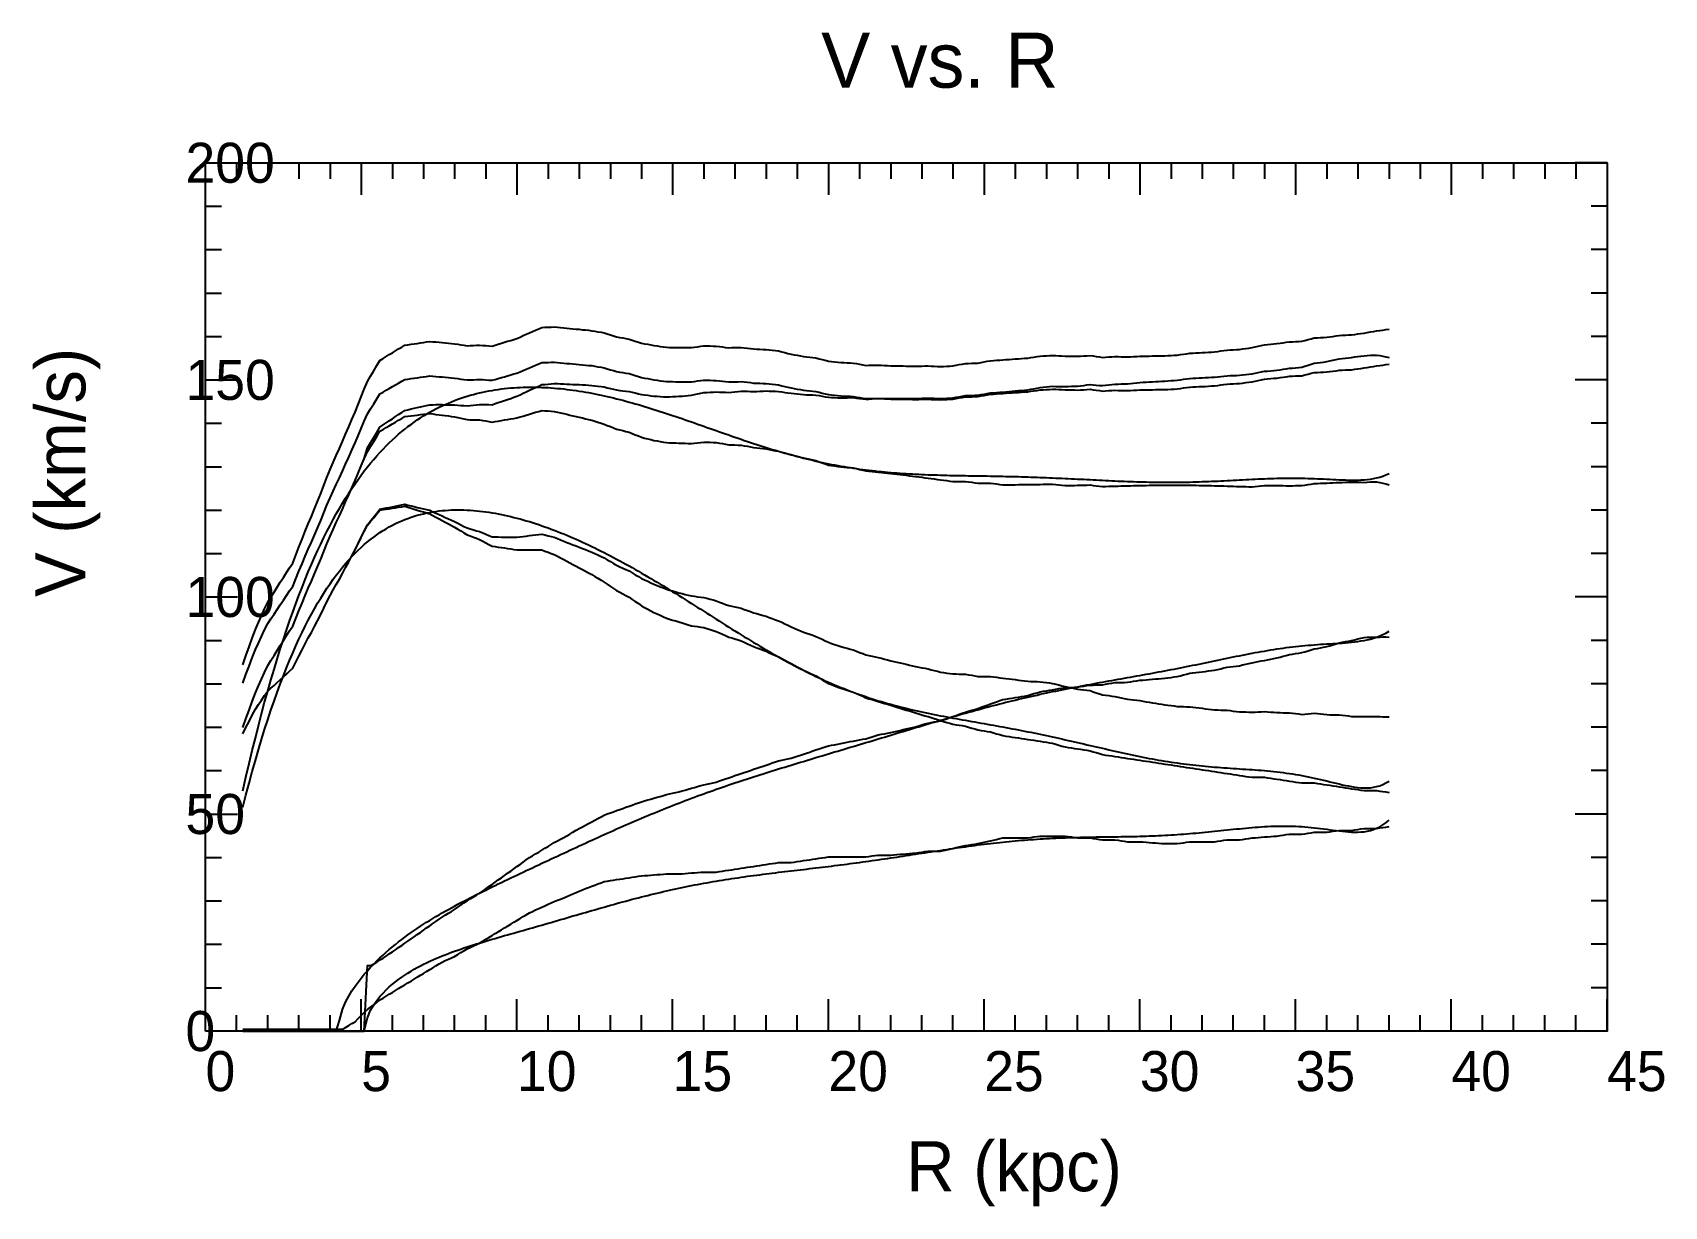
# Model space of a CAD drawing. Extents: x -35 to 291, y -35 to 199.
import ezdxf

# ---------------------------------------------------------------- set-up
doc = ezdxf.new("R2010")
doc.units = 0

msp = doc.modelspace()

# ---------------------------------------------------------------- texts
at = {"color": 0}
for s, height, p in [('V vs. R', 11, (123, 188.45)), ('200', 8, (-4, 169.45)), ('150', 8, (-4, 126.08)), ('100', 8, (-4, 82.72)), ('50', 8, (-4, 39.36)), ('0', 8, (-4, -4)), ('0', 8, (0, -12)), ('5', 8, (31.11, -12)), ('10', 8, (62.22, -12)), ('15', 8, (93.33, -12)), ('20', 8, (124.44, -12)), ('25', 8, (155.56, -12)), ('30', 8, (186.67, -12)), ('35', 8, (217.78, -12)), ('40', 8, (248.89, -12)), ('45', 8, (280, -12)), ('R (kpc)', 10, (140, -32))]:
    msp.add_text(s, height=height, dxfattribs=at).set_placement(p)
msp.add_text('V (km/s)', height=10, rotation=90, dxfattribs=at).set_placement((-24, 86.72))

# ---------------------------------------------------------------- linework, layer by layer
at = {"color": 0}
for p, q in [((0, 173.45), (6.4, 173.45)), ((6.22, 173.45), (6.22, 170.25)), ((12.44, 173.45), (12.44, 170.25)), ((18.67, 173.45), (18.67, 170.25)), ((24.89, 173.45), (24.89, 170.25)), ((31.11, 173.45), (31.11, 167.05)), ((37.33, 173.45), (37.33, 170.25)), ((43.56, 173.45), (43.56, 170.25)), ((49.78, 173.45), (49.78, 170.25)), ((56, 173.45), (56, 170.25)), ((62.22, 173.45), (62.22, 167.05)), ((68.44, 173.45), (68.44, 170.25)), ((74.67, 173.45), (74.67, 170.25)), ((80.89, 173.45), (80.89, 170.25)), ((87.11, 173.45), (87.11, 170.25)), ((93.33, 173.45), (93.33, 167.05)), ((99.56, 173.45), (99.56, 170.25)), ((105.78, 173.45), (105.78, 170.25)), ((112, 173.45), (112, 170.25)), ((118.22, 173.45), (118.22, 170.25)), ((124.44, 173.45), (124.44, 167.05)), ((130.67, 173.45), (130.67, 170.25)), ((136.89, 173.45), (136.89, 170.25)), ((143.11, 173.45), (143.11, 170.25)), ((149.33, 173.45), (149.33, 170.25)), ((155.56, 173.45), (155.56, 167.05)), ((161.78, 173.45), (161.78, 170.25)), ((168, 173.45), (168, 170.25)), ((174.22, 173.45), (174.22, 170.25)), ((180.44, 173.45), (180.44, 170.25)), ((186.67, 173.45), (186.67, 167.05)), ((192.89, 173.45), (192.89, 170.25)), ((199.11, 173.45), (199.11, 170.25)), ((205.33, 173.45), (205.33, 170.25)), ((211.56, 173.45), (211.56, 170.25)), ((217.78, 173.45), (217.78, 167.05)), ((224, 173.45), (224, 170.25)), ((230.22, 173.45), (230.22, 170.25)), ((236.44, 173.45), (236.44, 170.25)), ((242.67, 173.45), (242.67, 170.25)), ((248.89, 173.45), (248.89, 167.05)), ((255.11, 173.45), (255.11, 170.25)), ((261.33, 173.45), (261.33, 170.25)), ((267.56, 173.45), (267.56, 170.25)), ((280, 173.45), (273.6, 173.45)), ((273.78, 173.45), (273.78, 170.25)), ((280, 173.45), (280, 167.05)), ((0, 164.77), (3.2, 164.77)), ((280, 164.77), (276.8, 164.77)), ((0, 156.1), (3.2, 156.1)), ((280, 156.1), (276.8, 156.1)), ((0, 147.43), (3.2, 147.43)), ((280, 147.43), (276.8, 147.43)), ((0, 138.76), (3.2, 138.76)), ((280, 138.76), (276.8, 138.76)), ((0, 130.08), (6.4, 130.08)), ((280, 130.08), (273.6, 130.08)), ((0, 121.41), (3.2, 121.41)), ((280, 121.41), (276.8, 121.41)), ((0, 112.74), (3.2, 112.74)), ((280, 112.74), (276.8, 112.74)), ((0, 104.07), (3.2, 104.07)), ((280, 104.07), (276.8, 104.07)), ((0, 95.39), (3.2, 95.39)), ((280, 95.39), (276.8, 95.39)), ((0, 86.72), (6.4, 86.72)), ((280, 86.72), (273.6, 86.72)), ((0, 78.05), (3.2, 78.05)), ((280, 78.05), (276.8, 78.05)), ((0, 69.38), (3.2, 69.38)), ((280, 69.38), (276.8, 69.38)), ((0, 60.71), (3.2, 60.71)), ((280, 60.71), (276.8, 60.71)), ((0, 52.03), (3.2, 52.03)), ((280, 52.03), (276.8, 52.03)), ((0, 43.36), (6.4, 43.36)), ((280, 43.36), (273.6, 43.36)), ((0, 34.69), (3.2, 34.69)), ((280, 34.69), (276.8, 34.69)), ((0, 26.02), (3.2, 26.02)), ((280, 26.02), (276.8, 26.02)), ((0, 17.34), (3.2, 17.34)), ((280, 17.34), (276.8, 17.34)), ((0, 8.67), (3.2, 8.67)), ((280, 8.67), (276.8, 8.67)), ((31.11, 0), (31.11, 6.4)), ((62.22, 0), (62.22, 6.4)), ((93.33, 0), (93.33, 6.4)), ((124.44, 0), (124.44, 6.4)), ((155.56, 0), (155.56, 6.4)), ((186.67, 0), (186.67, 6.4)), ((217.78, 0), (217.78, 6.4)), ((248.89, 0), (248.89, 6.4)), ((280, 0), (280, 6.4)), ((6.22, 0), (6.22, 3.2)), ((12.44, 0), (12.44, 3.2)), ((18.67, 0), (18.67, 3.2)), ((24.89, 0), (24.89, 3.2)), ((37.33, 0), (37.33, 3.2)), ((43.56, 0), (43.56, 3.2)), ((49.78, 0), (49.78, 3.2)), ((56, 0), (56, 3.2)), ((68.44, 0), (68.44, 3.2)), ((74.67, 0), (74.67, 3.2)), ((80.89, 0), (80.89, 3.2)), ((87.11, 0), (87.11, 3.2)), ((99.56, 0), (99.56, 3.2)), ((105.78, 0), (105.78, 3.2)), ((112, 0), (112, 3.2)), ((118.22, 0), (118.22, 3.2)), ((130.67, 0), (130.67, 3.2)), ((136.89, 0), (136.89, 3.2)), ((143.11, 0), (143.11, 3.2)), ((149.33, 0), (149.33, 3.2)), ((161.78, 0), (161.78, 3.2)), ((168, 0), (168, 3.2)), ((174.22, 0), (174.22, 3.2)), ((180.44, 0), (180.44, 3.2)), ((192.89, 0), (192.89, 3.2)), ((199.11, 0), (199.11, 3.2)), ((205.33, 0), (205.33, 3.2)), ((211.56, 0), (211.56, 3.2)), ((224, 0), (224, 3.2)), ((230.22, 0), (230.22, 3.2)), ((236.44, 0), (236.44, 3.2)), ((242.67, 0), (242.67, 3.2)), ((255.11, 0), (255.11, 3.2)), ((261.33, 0), (261.33, 3.2)), ((267.56, 0), (267.56, 3.2)), ((273.78, 0), (273.78, 3.2))]:
    msp.add_line(p, q, dxfattribs=at)
msp.add_lwpolyline([(0, 0), (0, 173.45), (280, 173.45), (280, 0)], close=True, dxfattribs=at)
at = {"color": 9}
msp.add_lwpolyline([(7.47, 73.16), (8.09, 74.96), (8.71, 76.73), (9.33, 78.48), (9.96, 80.21), (10.58, 81.6), (11.2, 82.98), (11.82, 84.34), (12.44, 85.69), (13.07, 86.69), (13.69, 87.69), (14.31, 88.67), (14.93, 89.65), (15.56, 90.62), (16.18, 91.58), (16.8, 92.54), (17.42, 93.48), (18.04, 95.09), (18.67, 96.68), (19.29, 98.27), (19.91, 99.86), (20.53, 101.34), (21.16, 102.82), (21.78, 104.29), (22.4, 105.76), (23.02, 107.37), (23.64, 108.97), (24.27, 110.57), (24.89, 112.16), (25.51, 113.56), (26.13, 114.96), (26.76, 116.35), (27.38, 117.74), (28, 119.22), (28.62, 120.7), (29.24, 122.18), (29.87, 123.66), (30.49, 125.19), (31.11, 126.72), (31.73, 128.25), (32.36, 129.78), (32.98, 130.83), (33.6, 131.88), (34.22, 132.93), (34.84, 133.98), (35.47, 134.37), (36.09, 134.75), (36.71, 135.13), (37.33, 135.51), (37.96, 135.88), (38.58, 136.26), (39.2, 136.64), (39.82, 137.01), (40.44, 137.11), (41.07, 137.2), (41.69, 137.29), (42.31, 137.38), (42.93, 137.47), (43.56, 137.57), (44.18, 137.66), (44.8, 137.75), (45.42, 137.7), (46.04, 137.65), (46.67, 137.6), (47.29, 137.55), (47.91, 137.49), (48.53, 137.42), (49.16, 137.36), (49.78, 137.29), (50.4, 137.2), (51.02, 137.1), (51.64, 137.01), (52.27, 136.91), (52.89, 136.94), (53.51, 136.97), (54.13, 137), (54.76, 137.03), (55.38, 136.98), (56, 136.93), (56.62, 136.89), (57.24, 136.84), (57.87, 137.03), (58.49, 137.22), (59.11, 137.41), (59.73, 137.6), (60.36, 137.79), (60.98, 137.98), (61.6, 138.17), (62.22, 138.36), (62.84, 138.64), (63.47, 138.93), (64.09, 139.21), (64.71, 139.49), (65.33, 139.76), (65.96, 140.02), (66.58, 140.28), (67.2, 140.54), (67.82, 140.58), (68.44, 140.61), (69.07, 140.64), (69.69, 140.68), (70.31, 140.61), (70.93, 140.54), (71.56, 140.47), (72.18, 140.4), (72.8, 140.34), (73.42, 140.29), (74.04, 140.23), (74.67, 140.18), (75.29, 140.11), (75.91, 140.05), (76.53, 139.98), (77.16, 139.91), (77.78, 139.8), (78.4, 139.69), (79.02, 139.58), (79.64, 139.48), (80.27, 139.28), (80.89, 139.08), (81.51, 138.88), (82.13, 138.68), (82.76, 138.57), (83.38, 138.46), (84, 138.35), (84.62, 138.24), (85.24, 138.04), (85.87, 137.84), (86.49, 137.64), (87.11, 137.44), (87.73, 137.31), (88.36, 137.19), (88.98, 137.06), (89.6, 136.93), (90.22, 136.85), (90.84, 136.76), (91.47, 136.68), (92.09, 136.59), (92.71, 136.58), (93.33, 136.56), (93.96, 136.55), (94.58, 136.53), (95.2, 136.53), (95.82, 136.54), (96.44, 136.54), (97.07, 136.54), (97.69, 136.62), (98.31, 136.71), (98.93, 136.8), (99.56, 136.89), (100.18, 136.87), (100.8, 136.85), (101.42, 136.83), (102.04, 136.81), (102.67, 136.73), (103.29, 136.66), (103.91, 136.58), (104.53, 136.51), (105.16, 136.52), (105.78, 136.54), (106.4, 136.55), (107.02, 136.56), (107.64, 136.49), (108.27, 136.42), (108.89, 136.34), (109.51, 136.27), (110.13, 136.24), (110.76, 136.21), (111.38, 136.18), (112, 136.15), (112.62, 136.07), (113.24, 136), (113.87, 135.92), (114.49, 135.85), (115.11, 135.7), (115.73, 135.54), (116.36, 135.38), (116.98, 135.23), (117.6, 135.11), (118.22, 134.99), (118.84, 134.88), (119.47, 134.76), (120.09, 134.69), (120.71, 134.62), (121.33, 134.54), (121.96, 134.47), (122.58, 134.31), (123.2, 134.16), (123.82, 134), (124.44, 133.85), (125.07, 133.77), (125.69, 133.7), (126.31, 133.63), (126.93, 133.56), (127.56, 133.53), (128.18, 133.5), (128.8, 133.47), (129.42, 133.44), (130.04, 133.32), (130.67, 133.21), (131.29, 133.09), (131.91, 132.98), (132.53, 132.99), (133.16, 133), (133.78, 133.02), (134.4, 133.03), (135.02, 133), (135.64, 132.97), (136.27, 132.93), (136.89, 132.9), (137.51, 132.89), (138.13, 132.88), (138.76, 132.87), (139.38, 132.86), (140, 132.85), (140.62, 132.84), (141.24, 132.83), (141.87, 132.82), (142.49, 132.83), (143.11, 132.84), (143.73, 132.86), (144.36, 132.87), (144.98, 132.84), (145.6, 132.8), (146.22, 132.77), (146.84, 132.73), (147.47, 132.77), (148.09, 132.81), (148.71, 132.85), (149.33, 132.88), (149.96, 133), (150.58, 133.12), (151.2, 133.24), (151.82, 133.36), (152.44, 133.38), (153.07, 133.39), (153.69, 133.41), (154.31, 133.42), (154.93, 133.54), (155.56, 133.66), (156.18, 133.79), (156.8, 133.91), (157.42, 133.95), (158.04, 133.99), (158.67, 134.03), (159.29, 134.08), (159.91, 134.12), (160.53, 134.17), (161.16, 134.21), (161.78, 134.26), (162.4, 134.3), (163.02, 134.34), (163.64, 134.39), (164.27, 134.43), (164.89, 134.53), (165.51, 134.62), (166.13, 134.72), (166.76, 134.81), (167.38, 134.86), (168, 134.9), (168.62, 134.94), (169.24, 134.98), (169.87, 134.95), (170.49, 134.91), (171.11, 134.87), (171.73, 134.84), (172.36, 134.82), (172.98, 134.81), (173.6, 134.8), (174.22, 134.79), (174.84, 134.83), (175.47, 134.87), (176.09, 134.91), (176.71, 134.95), (177.33, 134.86), (177.96, 134.76), (178.58, 134.67), (179.2, 134.58), (179.82, 134.62), (180.44, 134.66), (181.07, 134.7), (181.69, 134.74), (182.31, 134.72), (182.93, 134.7), (183.56, 134.69), (184.18, 134.67), (184.8, 134.71), (185.42, 134.75), (186.04, 134.78), (186.67, 134.82), (187.29, 134.83), (187.91, 134.84), (188.53, 134.85), (189.16, 134.86), (189.78, 134.87), (190.4, 134.88), (191.02, 134.89), (191.64, 134.9), (192.27, 134.93), (192.89, 134.97), (193.51, 135), (194.13, 135.04), (194.76, 135.13), (195.38, 135.22), (196, 135.31), (196.62, 135.4), (197.24, 135.43), (197.87, 135.47), (198.49, 135.5), (199.11, 135.54), (199.73, 135.57), (200.36, 135.61), (200.98, 135.64), (201.6, 135.67), (202.22, 135.76), (202.84, 135.85), (203.47, 135.94), (204.09, 136.03), (204.71, 136.07), (205.33, 136.1), (205.96, 136.13), (206.58, 136.17), (207.2, 136.26), (207.82, 136.35), (208.44, 136.44), (209.07, 136.53), (209.69, 136.66), (210.31, 136.8), (210.93, 136.94), (211.56, 137.07), (212.18, 137.14), (212.8, 137.2), (213.42, 137.26), (214.04, 137.32), (214.67, 137.41), (215.29, 137.5), (215.91, 137.59), (216.53, 137.68), (217.16, 137.71), (217.78, 137.75), (218.4, 137.78), (219.02, 137.81), (219.64, 137.97), (220.27, 138.14), (220.89, 138.3), (221.51, 138.47), (222.13, 138.5), (222.76, 138.53), (223.38, 138.56), (224, 138.59), (224.62, 138.68), (225.24, 138.77), (225.87, 138.86), (226.49, 138.96), (227.11, 138.99), (227.73, 139.02), (228.36, 139.05), (228.98, 139.08), (229.6, 139.17), (230.22, 139.26), (230.84, 139.35), (231.47, 139.44), (232.09, 139.55), (232.71, 139.65), (233.33, 139.75), (233.96, 139.85), (234.58, 139.95), (235.2, 140.04), (235.82, 140.13), (236.44, 140.22)], dxfattribs=at)
at = {"color": 4}
for points in [[(7.47, 60.62), (8.09, 62.39), (8.71, 64.13), (9.33, 65.85), (9.96, 67.55), (10.58, 68.94), (11.2, 70.31), (11.82, 71.66), (12.44, 73), (13.07, 74.04), (13.69, 75.05), (14.31, 76.05), (14.93, 77.04), (15.56, 78.02), (16.18, 78.99), (16.8, 79.95), (17.42, 80.9), (18.04, 82.44), (18.67, 83.97), (19.29, 85.5), (19.91, 87.03), (20.53, 88.46), (21.16, 89.88), (21.78, 91.31), (22.4, 92.72), (23.02, 94.27), (23.64, 95.8), (24.27, 97.34), (24.89, 98.87), (25.51, 100.22), (26.13, 101.57), (26.76, 102.92), (27.38, 104.26), (28, 105.69), (28.62, 107.12), (29.24, 108.54), (29.87, 109.96), (30.49, 111.42), (31.11, 112.88), (31.73, 114.33), (32.36, 116.52), (32.98, 117.53), (33.6, 118.56), (34.22, 119.6), (34.84, 120.64), (35.47, 121.07), (36.09, 121.49), (36.71, 121.91), (37.33, 122.33), (37.96, 122.74), (38.58, 123.16), (39.2, 123.57), (39.82, 123.99), (40.44, 124.13), (41.07, 124.28), (41.69, 124.42), (42.31, 124.56), (42.93, 124.7), (43.56, 124.84), (44.18, 124.98), (44.8, 125.12), (45.42, 125.12), (46.04, 125.13), (46.67, 125.13), (47.29, 125.13), (47.91, 125.12), (48.53, 125.1), (49.16, 125.09), (49.78, 125.08), (50.4, 125.03), (51.02, 124.98), (51.64, 124.93), (52.27, 124.88), (52.89, 124.95), (53.51, 125.02), (54.13, 125.09), (54.76, 125.15), (55.38, 125.15), (56, 125.14), (56.62, 125.13), (57.24, 125.12), (57.87, 125.34), (58.49, 125.55), (59.11, 125.76), (59.73, 125.97), (60.36, 126.18), (60.98, 126.39), (61.6, 126.6), (62.22, 126.82), (62.84, 127.11), (63.47, 127.41), (64.09, 127.71), (64.71, 128.01), (65.33, 128.29), (65.96, 128.57), (66.58, 128.85), (67.2, 129.13), (67.82, 129.19), (68.44, 129.25), (69.07, 129.31), (69.69, 129.37), (70.31, 129.33), (70.93, 129.3), (71.56, 129.26), (72.18, 129.23), (72.8, 129.2), (73.42, 129.17), (74.04, 129.15), (74.67, 129.13), (75.29, 129.09), (75.91, 129.06), (76.53, 129.02), (77.16, 128.99), (77.78, 128.91), (78.4, 128.83), (79.02, 128.76), (79.64, 128.68), (80.27, 128.52), (80.89, 128.37), (81.51, 128.21), (82.13, 128.06), (82.76, 127.99), (83.38, 127.92), (84, 127.85), (84.62, 127.78), (85.24, 127.63), (85.87, 127.47), (86.49, 127.32), (87.11, 127.16), (87.73, 127.08), (88.36, 127), (88.98, 126.92), (89.6, 126.84), (90.22, 126.8), (90.84, 126.76), (91.47, 126.72), (92.09, 126.68), (92.71, 126.71), (93.33, 126.75), (93.96, 126.78), (94.58, 126.81), (95.2, 126.86), (95.82, 126.91), (96.44, 126.95), (97.07, 127), (97.69, 127.13), (98.31, 127.27), (98.93, 127.4), (99.56, 127.53), (100.18, 127.56), (100.8, 127.6), (101.42, 127.63), (102.04, 127.67), (102.67, 127.64), (103.29, 127.62), (103.91, 127.6), (104.53, 127.58), (105.16, 127.65), (105.78, 127.71), (106.4, 127.78), (107.02, 127.84), (107.64, 127.82), (108.27, 127.8), (108.89, 127.79), (109.51, 127.77), (110.13, 127.79), (110.76, 127.81), (111.38, 127.84), (112, 127.86), (112.62, 127.84), (113.24, 127.82), (113.87, 127.8), (114.49, 127.78), (115.11, 127.69), (115.73, 127.59), (116.36, 127.5), (116.98, 127.4), (117.6, 127.34), (118.22, 127.27), (118.84, 127.21), (119.47, 127.15), (120.09, 127.12), (120.71, 127.1), (121.33, 127.07), (121.96, 127.05), (122.58, 126.94), (123.2, 126.82), (123.82, 126.71), (124.44, 126.6), (125.07, 126.58), (125.69, 126.55), (126.31, 126.52), (126.93, 126.5), (127.56, 126.51), (128.18, 126.52), (128.8, 126.53), (129.42, 126.54), (130.04, 126.46), (130.67, 126.38), (131.29, 126.3), (131.91, 126.22), (132.53, 126.26), (133.16, 126.29), (133.78, 126.33), (134.4, 126.36), (135.02, 126.36), (135.64, 126.35), (136.27, 126.34), (136.89, 126.33), (137.51, 126.34), (138.13, 126.35), (138.76, 126.36), (139.38, 126.36), (140, 126.37), (140.62, 126.37), (141.24, 126.37), (141.87, 126.37), (142.49, 126.39), (143.11, 126.41), (143.73, 126.43), (144.36, 126.45), (144.98, 126.42), (145.6, 126.4), (146.22, 126.38), (146.84, 126.35), (147.47, 126.39), (148.09, 126.42), (148.71, 126.45), (149.33, 126.49), (149.96, 126.6), (150.58, 126.72), (151.2, 126.84), (151.82, 126.95), (152.44, 126.97), (153.07, 126.98), (153.69, 127), (154.31, 127.01), (154.93, 127.13), (155.56, 127.24), (156.18, 127.36), (156.8, 127.48), (157.42, 127.52), (158.04, 127.56), (158.67, 127.6), (159.29, 127.64), (159.91, 127.7), (160.53, 127.75), (161.16, 127.81), (161.78, 127.87), (162.4, 127.93), (163.02, 127.99), (163.64, 128.05), (164.27, 128.11), (164.89, 128.22), (165.51, 128.32), (166.13, 128.43), (166.76, 128.54), (167.38, 128.6), (168, 128.67), (168.62, 128.73), (169.24, 128.8), (169.87, 128.78), (170.49, 128.77), (171.11, 128.76), (171.73, 128.75), (172.36, 128.78), (172.98, 128.8), (173.6, 128.83), (174.22, 128.85), (174.84, 128.92), (175.47, 128.99), (176.09, 129.06), (176.71, 129.14), (177.33, 129.08), (177.96, 129.03), (178.58, 128.98), (179.2, 128.93), (179.82, 129), (180.44, 129.07), (181.07, 129.14), (181.69, 129.21), (182.31, 129.23), (182.93, 129.26), (183.56, 129.28), (184.18, 129.3), (184.8, 129.37), (185.42, 129.43), (186.04, 129.5), (186.67, 129.56), (187.29, 129.6), (187.91, 129.64), (188.53, 129.68), (189.16, 129.71), (189.78, 129.75), (190.4, 129.78), (191.02, 129.81), (191.64, 129.84), (192.27, 129.89), (192.89, 129.94), (193.51, 129.98), (194.13, 130.03), (194.76, 130.12), (195.38, 130.21), (196, 130.29), (196.62, 130.38), (197.24, 130.42), (197.87, 130.45), (198.49, 130.48), (199.11, 130.51), (199.73, 130.54), (200.36, 130.57), (200.98, 130.6), (201.6, 130.63), (202.22, 130.7), (202.84, 130.77), (203.47, 130.84), (204.09, 130.91), (204.71, 130.93), (205.33, 130.95), (205.96, 130.97), (206.58, 131), (207.2, 131.06), (207.82, 131.13), (208.44, 131.2), (209.07, 131.28), (209.69, 131.4), (210.31, 131.53), (210.93, 131.66), (211.56, 131.79), (212.18, 131.84), (212.8, 131.9), (213.42, 131.96), (214.04, 132.02), (214.67, 132.1), (215.29, 132.19), (215.91, 132.29), (216.53, 132.39), (217.16, 132.44), (217.78, 132.49), (218.4, 132.55), (219.02, 132.61), (219.64, 132.8), (220.27, 133), (220.89, 133.2), (221.51, 133.4), (222.13, 133.48), (222.76, 133.56), (223.38, 133.64), (224, 133.72), (224.62, 133.86), (225.24, 133.99), (225.87, 134.13), (226.49, 134.26), (227.11, 134.34), (227.73, 134.42), (228.36, 134.49), (228.98, 134.55), (229.6, 134.66), (230.22, 134.75), (230.84, 134.83), (231.47, 134.89), (232.09, 134.96), (232.71, 135), (233.33, 135.02), (233.96, 135.01), (234.58, 134.94), (235.2, 134.84), (235.82, 134.7), (236.44, 134.53)], [(7.47, 47.98), (8.09, 50.74), (8.71, 53.42), (9.33, 56.02), (9.96, 58.54), (10.58, 61), (11.2, 63.38), (11.82, 65.69), (12.44, 67.93), (13.07, 70.11), (13.69, 72.23), (14.31, 74.28), (14.93, 76.27), (15.56, 78.2), (16.18, 80.08), (16.8, 81.9), (17.42, 83.66), (18.04, 85.37), (18.67, 87.03), (19.29, 88.64), (19.91, 90.2), (20.53, 91.71), (21.16, 93.17), (21.78, 94.59), (22.4, 95.96), (23.02, 97.29), (23.64, 98.57), (24.27, 99.82), (24.89, 101.02), (25.51, 102.18), (26.13, 103.31), (26.76, 104.4), (27.38, 105.45), (28, 106.47), (28.62, 107.45), (29.24, 108.4), (29.87, 109.32), (30.49, 110.21), (31.11, 111.06), (31.73, 111.89), (32.36, 112.69), (32.98, 113.45), (33.6, 114.19), (34.22, 114.91), (34.84, 115.6), (35.47, 116.26), (36.09, 116.9), (36.71, 117.51), (37.33, 118.1), (37.96, 118.67), (38.58, 119.22), (39.2, 119.75), (39.82, 120.25), (40.44, 120.74), (41.07, 121.2), (41.69, 121.65), (42.31, 122.08), (42.93, 122.49), (43.56, 122.88), (44.18, 123.26), (44.8, 123.62), (45.42, 123.97), (46.04, 124.29), (46.67, 124.61), (47.29, 124.91), (47.91, 125.19), (48.53, 125.46), (49.16, 125.72), (49.78, 125.97), (50.4, 126.2), (51.02, 126.42), (51.64, 126.62), (52.27, 126.82), (52.89, 127), (53.51, 127.17), (54.13, 127.34), (54.76, 127.49), (55.38, 127.63), (56, 127.76), (56.62, 127.88), (57.24, 127.99), (57.87, 128.09), (58.49, 128.18), (59.11, 128.26), (59.73, 128.34), (60.36, 128.4), (60.98, 128.46), (61.6, 128.51), (62.22, 128.55), (62.84, 128.58), (63.47, 128.6), (64.09, 128.62), (64.71, 128.63), (65.33, 128.63), (65.96, 128.62), (66.58, 128.61), (67.2, 128.59), (67.82, 128.56), (68.44, 128.53), (69.07, 128.49), (69.69, 128.44), (70.31, 128.39), (70.93, 128.33), (71.56, 128.27), (72.18, 128.19), (72.8, 128.12), (73.42, 128.03), (74.04, 127.94), (74.67, 127.85), (75.29, 127.75), (75.91, 127.64), (76.53, 127.53), (77.16, 127.42), (77.78, 127.3), (78.4, 127.17), (79.02, 127.04), (79.64, 126.9), (80.27, 126.76), (80.89, 126.62), (81.51, 126.47), (82.13, 126.32), (82.76, 126.16), (83.38, 126), (84, 125.83), (84.62, 125.66), (85.24, 125.49), (85.87, 125.31), (86.49, 125.14), (87.11, 124.95), (87.73, 124.77), (88.36, 124.58), (88.98, 124.38), (89.6, 124.19), (90.22, 123.99), (90.84, 123.79), (91.47, 123.59), (92.09, 123.39), (92.71, 123.18), (93.33, 122.97), (93.96, 122.76), (94.58, 122.55), (95.2, 122.34), (95.82, 122.12), (96.44, 121.91), (97.07, 121.69), (97.69, 121.47), (98.31, 121.25), (98.93, 121.03), (99.56, 120.82), (100.18, 120.6), (100.8, 120.38), (101.42, 120.16), (102.04, 119.94), (102.67, 119.72), (103.29, 119.5), (103.91, 119.28), (104.53, 119.07), (105.16, 118.85), (105.78, 118.64), (106.4, 118.42), (107.02, 118.21), (107.64, 118), (108.27, 117.79), (108.89, 117.58), (109.51, 117.38), (110.13, 117.18), (110.76, 116.97), (111.38, 116.78), (112, 116.58), (112.62, 116.39), (113.24, 116.2), (113.87, 116.01), (114.49, 115.82), (115.11, 115.64), (115.73, 115.46), (116.36, 115.29), (116.98, 115.12), (117.6, 114.95), (118.22, 114.78), (118.84, 114.62), (119.47, 114.46), (120.09, 114.31), (120.71, 114.15), (121.33, 114.01), (121.96, 113.86), (122.58, 113.72), (123.2, 113.59), (123.82, 113.46), (124.44, 113.33), (125.07, 113.21), (125.69, 113.09), (126.31, 112.97), (126.93, 112.86), (127.56, 112.75), (128.18, 112.65), (128.8, 112.55), (129.42, 112.45), (130.04, 112.36), (130.67, 112.27), (131.29, 112.18), (131.91, 112.1), (132.53, 112.03), (133.16, 111.95), (133.78, 111.88), (134.4, 111.81), (135.02, 111.75), (135.64, 111.69), (136.27, 111.63), (136.89, 111.58), (137.51, 111.53), (138.13, 111.48), (138.76, 111.44), (139.38, 111.39), (140, 111.35), (140.62, 111.32), (141.24, 111.28), (141.87, 111.25), (142.49, 111.22), (143.11, 111.19), (143.73, 111.17), (144.36, 111.14), (144.98, 111.12), (145.6, 111.1), (146.22, 111.08), (146.84, 111.06), (147.47, 111.04), (148.09, 111.03), (148.71, 111.01), (149.33, 111), (149.96, 110.99), (150.58, 110.98), (151.2, 110.96), (151.82, 110.95), (152.44, 110.94), (153.07, 110.93), (153.69, 110.92), (154.31, 110.91), (154.93, 110.9), (155.56, 110.89), (156.18, 110.88), (156.8, 110.87), (157.42, 110.86), (158.04, 110.85), (158.67, 110.83), (159.29, 110.82), (159.91, 110.81), (160.53, 110.79), (161.16, 110.78), (161.78, 110.76), (162.4, 110.75), (163.02, 110.73), (163.64, 110.71), (164.27, 110.69), (164.89, 110.67), (165.51, 110.65), (166.13, 110.63), (166.76, 110.61), (167.38, 110.59), (168, 110.56), (168.62, 110.54), (169.24, 110.51), (169.87, 110.48), (170.49, 110.46), (171.11, 110.43), (171.73, 110.4), (172.36, 110.37), (172.98, 110.34), (173.6, 110.31), (174.22, 110.28), (174.84, 110.25), (175.47, 110.22), (176.09, 110.18), (176.71, 110.15), (177.33, 110.12), (177.96, 110.09), (178.58, 110.06), (179.2, 110.03), (179.82, 110), (180.44, 109.97), (181.07, 109.94), (181.69, 109.91), (182.31, 109.88), (182.93, 109.86), (183.56, 109.83), (184.18, 109.81), (184.8, 109.78), (185.42, 109.76), (186.04, 109.74), (186.67, 109.72), (187.29, 109.7), (187.91, 109.69), (188.53, 109.67), (189.16, 109.66), (189.78, 109.65), (190.4, 109.64), (191.02, 109.64), (191.64, 109.63), (192.27, 109.63), (192.89, 109.63), (193.51, 109.63), (194.13, 109.64), (194.76, 109.64), (195.38, 109.65), (196, 109.66), (196.62, 109.68), (197.24, 109.69), (197.87, 109.71), (198.49, 109.73), (199.11, 109.75), (199.73, 109.77), (200.36, 109.8), (200.98, 109.82), (201.6, 109.85), (202.22, 109.88), (202.84, 109.91), (203.47, 109.94), (204.09, 109.97), (204.71, 110), (205.33, 110.04), (205.96, 110.07), (206.58, 110.1), (207.2, 110.14), (207.82, 110.17), (208.44, 110.2), (209.07, 110.23), (209.69, 110.26), (210.31, 110.29), (210.93, 110.32), (211.56, 110.34), (212.18, 110.37), (212.8, 110.39), (213.42, 110.41), (214.04, 110.42), (214.67, 110.44), (215.29, 110.45), (215.91, 110.46), (216.53, 110.46), (217.16, 110.46), (217.78, 110.46), (218.4, 110.45), (219.02, 110.44), (219.64, 110.43), (220.27, 110.41), (220.89, 110.39), (221.51, 110.37), (222.13, 110.34), (222.76, 110.32), (223.38, 110.29), (224, 110.26), (224.62, 110.23), (225.24, 110.2), (225.87, 110.16), (226.49, 110.14), (227.11, 110.11), (227.73, 110.09), (228.36, 110.08), (228.98, 110.07), (229.6, 110.07), (230.22, 110.08), (230.84, 110.1), (231.47, 110.14), (232.09, 110.2), (232.71, 110.28), (233.33, 110.38), (233.96, 110.51), (234.58, 110.67), (235.2, 110.86), (235.82, 111.1), (236.44, 111.37)], [(7.47, 0), (8.09, 0), (8.71, 0), (9.33, 0), (9.96, 0), (10.58, 0), (11.2, 0), (11.82, 0), (12.44, 0), (13.07, 0), (13.69, 0), (14.31, 0), (14.93, 0), (15.56, 0), (16.18, 0), (16.8, 0), (17.42, 0), (18.04, 0), (18.67, 0), (19.29, 0), (19.91, 0), (20.53, 0), (21.16, 0), (21.78, 0), (22.4, 0), (23.02, 0), (23.64, 0), (24.27, 0), (24.89, 0), (25.51, 0), (26.13, 0), (26.76, 2.11), (27.38, 4.34), (28, 5.8), (28.62, 6.98), (29.24, 8.01), (29.87, 8.94), (30.49, 9.8), (31.11, 10.6), (31.73, 11.35), (32.36, 12.06), (32.98, 12.74), (33.6, 13.39), (34.22, 14.01), (34.84, 14.61), (35.47, 15.19), (36.09, 15.75), (36.71, 16.29), (37.33, 16.81), (37.96, 17.32), (38.58, 17.82), (39.2, 18.3), (39.82, 18.76), (40.44, 19.22), (41.07, 19.66), (41.69, 20.09), (42.31, 20.52), (42.93, 20.93), (43.56, 21.33), (44.18, 21.73), (44.8, 22.12), (45.42, 22.5), (46.04, 22.87), (46.67, 23.24), (47.29, 23.6), (47.91, 23.95), (48.53, 24.3), (49.16, 24.64), (49.78, 24.98), (50.4, 25.32), (51.02, 25.65), (51.64, 25.97), (52.27, 26.3), (52.89, 26.61), (53.51, 26.93), (54.13, 27.25), (54.76, 27.56), (55.38, 27.87), (56, 28.17), (56.62, 28.48), (57.24, 28.78), (57.87, 29.08), (58.49, 29.38), (59.11, 29.68), (59.73, 29.98), (60.36, 30.28), (60.98, 30.58), (61.6, 30.87), (62.22, 31.17), (62.84, 31.46), (63.47, 31.75), (64.09, 32.05), (64.71, 32.34), (65.33, 32.63), (65.96, 32.93), (66.58, 33.22), (67.2, 33.51), (67.82, 33.8), (68.44, 34.09), (69.07, 34.38), (69.69, 34.67), (70.31, 34.96), (70.93, 35.25), (71.56, 35.54), (72.18, 35.83), (72.8, 36.12), (73.42, 36.41), (74.04, 36.7), (74.67, 36.98), (75.29, 37.27), (75.91, 37.56), (76.53, 37.84), (77.16, 38.13), (77.78, 38.41), (78.4, 38.69), (79.02, 38.97), (79.64, 39.25), (80.27, 39.53), (80.89, 39.81), (81.51, 40.09), (82.13, 40.37), (82.76, 40.64), (83.38, 40.91), (84, 41.19), (84.62, 41.46), (85.24, 41.72), (85.87, 41.99), (86.49, 42.26), (87.11, 42.52), (87.73, 42.78), (88.36, 43.04), (88.98, 43.3), (89.6, 43.56), (90.22, 43.82), (90.84, 44.07), (91.47, 44.32), (92.09, 44.57), (92.71, 44.82), (93.33, 45.06), (93.96, 45.31), (94.58, 45.55), (95.2, 45.79), (95.82, 46.03), (96.44, 46.26), (97.07, 46.5), (97.69, 46.73), (98.31, 46.96), (98.93, 47.19), (99.56, 47.41), (100.18, 47.64), (100.8, 47.86), (101.42, 48.08), (102.04, 48.3), (102.67, 48.52), (103.29, 48.73), (103.91, 48.94), (104.53, 49.16), (105.16, 49.37), (105.78, 49.58), (106.4, 49.78), (107.02, 49.99), (107.64, 50.19), (108.27, 50.4), (108.89, 50.6), (109.51, 50.8), (110.13, 51), (110.76, 51.2), (111.38, 51.39), (112, 51.59), (112.62, 51.79), (113.24, 51.98), (113.87, 52.17), (114.49, 52.37), (115.11, 52.56), (115.73, 52.75), (116.36, 52.94), (116.98, 53.13), (117.6, 53.32), (118.22, 53.51), (118.84, 53.69), (119.47, 53.88), (120.09, 54.07), (120.71, 54.26), (121.33, 54.44), (121.96, 54.63), (122.58, 54.82), (123.2, 55), (123.82, 55.19), (124.44, 55.38), (125.07, 55.56), (125.69, 55.75), (126.31, 55.94), (126.93, 56.12), (127.56, 56.31), (128.18, 56.5), (128.8, 56.68), (129.42, 56.87), (130.04, 57.06), (130.67, 57.24), (131.29, 57.43), (131.91, 57.62), (132.53, 57.8), (133.16, 57.99), (133.78, 58.18), (134.4, 58.37), (135.02, 58.55), (135.64, 58.74), (136.27, 58.93), (136.89, 59.12), (137.51, 59.31), (138.13, 59.49), (138.76, 59.68), (139.38, 59.87), (140, 60.06), (140.62, 60.24), (141.24, 60.43), (141.87, 60.62), (142.49, 60.8), (143.11, 60.99), (143.73, 61.17), (144.36, 61.36), (144.98, 61.54), (145.6, 61.73), (146.22, 61.91), (146.84, 62.09), (147.47, 62.27), (148.09, 62.45), (148.71, 62.63), (149.33, 62.81), (149.96, 62.99), (150.58, 63.17), (151.2, 63.34), (151.82, 63.52), (152.44, 63.69), (153.07, 63.86), (153.69, 64.03), (154.31, 64.2), (154.93, 64.37), (155.56, 64.54), (156.18, 64.7), (156.8, 64.87), (157.42, 65.03), (158.04, 65.19), (158.67, 65.35), (159.29, 65.51), (159.91, 65.67), (160.53, 65.82), (161.16, 65.97), (161.78, 66.12), (162.4, 66.27), (163.02, 66.42), (163.64, 66.57), (164.27, 66.71), (164.89, 66.85), (165.51, 66.99), (166.13, 67.13), (166.76, 67.27), (167.38, 67.4), (168, 67.54), (168.62, 67.67), (169.24, 67.8), (169.87, 67.93), (170.49, 68.06), (171.11, 68.18), (171.73, 68.31), (172.36, 68.43), (172.98, 68.55), (173.6, 68.67), (174.22, 68.79), (174.84, 68.91), (175.47, 69.03), (176.09, 69.14), (176.71, 69.26), (177.33, 69.37), (177.96, 69.49), (178.58, 69.6), (179.2, 69.71), (179.82, 69.82), (180.44, 69.93), (181.07, 70.05), (181.69, 70.16), (182.31, 70.27), (182.93, 70.38), (183.56, 70.49), (184.18, 70.6), (184.8, 70.71), (185.42, 70.82), (186.04, 70.93), (186.67, 71.04), (187.29, 71.16), (187.91, 71.27), (188.53, 71.38), (189.16, 71.5), (189.78, 71.61), (190.4, 71.73), (191.02, 71.84), (191.64, 71.96), (192.27, 72.08), (192.89, 72.2), (193.51, 72.32), (194.13, 72.44), (194.76, 72.56), (195.38, 72.69), (196, 72.81), (196.62, 72.93), (197.24, 73.06), (197.87, 73.19), (198.49, 73.31), (199.11, 73.44), (199.73, 73.57), (200.36, 73.7), (200.98, 73.83), (201.6, 73.96), (202.22, 74.09), (202.84, 74.22), (203.47, 74.35), (204.09, 74.47), (204.71, 74.6), (205.33, 74.73), (205.96, 74.86), (206.58, 74.98), (207.2, 75.11), (207.82, 75.23), (208.44, 75.35), (209.07, 75.47), (209.69, 75.59), (210.31, 75.7), (210.93, 75.81), (211.56, 75.92), (212.18, 76.03), (212.8, 76.13), (213.42, 76.23), (214.04, 76.33), (214.67, 76.42), (215.29, 76.51), (215.91, 76.6), (216.53, 76.68), (217.16, 76.75), (217.78, 76.82), (218.4, 76.89), (219.02, 76.96), (219.64, 77.01), (220.27, 77.07), (220.89, 77.12), (221.51, 77.17), (222.13, 77.21), (222.76, 77.26), (223.38, 77.3), (224, 77.33), (224.62, 77.37), (225.24, 77.41), (225.87, 77.44), (226.49, 77.48), (227.11, 77.52), (227.73, 77.57), (228.36, 77.62), (228.98, 77.68), (229.6, 77.75), (230.22, 77.83), (230.84, 77.92), (231.47, 78.03), (232.09, 78.16), (232.71, 78.31), (233.33, 78.49), (233.96, 78.69), (234.58, 78.93), (235.2, 79.2), (235.82, 79.51), (236.44, 79.87)]]:
    msp.add_lwpolyline(points, dxfattribs=at)
at = {"color": 3}
for points in [[(7.47, 69.51), (8.09, 71.21), (8.71, 72.89), (9.33, 74.55), (9.96, 76.2), (10.58, 77.52), (11.2, 78.83), (11.82, 80.12), (12.44, 81.4), (13.07, 82.36), (13.69, 83.3), (14.31, 84.24), (14.93, 85.17), (15.56, 86.09), (16.18, 87), (16.8, 87.91), (17.42, 88.81), (18.04, 90.33), (18.67, 91.85), (19.29, 93.36), (19.91, 94.86), (20.53, 96.27), (21.16, 97.68), (21.78, 99.08), (22.4, 100.47), (23.02, 102), (23.64, 103.52), (24.27, 105.04), (24.89, 106.55), (25.51, 107.88), (26.13, 109.21), (26.76, 110.53), (27.38, 111.85), (28, 113.26), (28.62, 114.67), (29.24, 116.07), (29.87, 117.48), (30.49, 118.93), (31.11, 120.38), (31.73, 121.84), (32.36, 123.29), (32.98, 124.29), (33.6, 125.29), (34.22, 126.29), (34.84, 127.28), (35.47, 127.65), (36.09, 128.01), (36.71, 128.37), (37.33, 128.73), (37.96, 129.09), (38.58, 129.45), (39.2, 129.81), (39.82, 130.16), (40.44, 130.25), (41.07, 130.34), (41.69, 130.43), (42.31, 130.51), (42.93, 130.6), (43.56, 130.69), (44.18, 130.77), (44.8, 130.86), (45.42, 130.81), (46.04, 130.77), (46.67, 130.72), (47.29, 130.67), (47.91, 130.61), (48.53, 130.55), (49.16, 130.49), (49.78, 130.43), (50.4, 130.34), (51.02, 130.25), (51.64, 130.16), (52.27, 130.07), (52.89, 130.09), (53.51, 130.12), (54.13, 130.15), (54.76, 130.18), (55.38, 130.13), (56, 130.09), (56.62, 130.04), (57.24, 130), (57.87, 130.18), (58.49, 130.36), (59.11, 130.54), (59.73, 130.72), (60.36, 130.9), (60.98, 131.08), (61.6, 131.26), (62.22, 131.44), (62.84, 131.71), (63.47, 131.98), (64.09, 132.25), (64.71, 132.52), (65.33, 132.77), (65.96, 133.02), (66.58, 133.27), (67.2, 133.52), (67.82, 133.55), (68.44, 133.58), (69.07, 133.61), (69.69, 133.64), (70.31, 133.58), (70.93, 133.51), (71.56, 133.45), (72.18, 133.38), (72.8, 133.33), (73.42, 133.27), (74.04, 133.22), (74.67, 133.17), (75.29, 133.11), (75.91, 133.04), (76.53, 132.98), (77.16, 132.92), (77.78, 132.81), (78.4, 132.71), (79.02, 132.61), (79.64, 132.5), (80.27, 132.31), (80.89, 132.12), (81.51, 131.94), (82.13, 131.75), (82.76, 131.64), (83.38, 131.54), (84, 131.43), (84.62, 131.33), (85.24, 131.14), (85.87, 130.95), (86.49, 130.76), (87.11, 130.57), (87.73, 130.45), (88.36, 130.33), (88.98, 130.21), (89.6, 130.08), (90.22, 130), (90.84, 129.92), (91.47, 129.84), (92.09, 129.76), (92.71, 129.75), (93.33, 129.74), (93.96, 129.72), (94.58, 129.71), (95.2, 129.71), (95.82, 129.71), (96.44, 129.71), (97.07, 129.71), (97.69, 129.79), (98.31, 129.88), (98.93, 129.96), (99.56, 130.04), (100.18, 130.02), (100.8, 130), (101.42, 129.98), (102.04, 129.97), (102.67, 129.9), (103.29, 129.83), (103.91, 129.76), (104.53, 129.68), (105.16, 129.7), (105.78, 129.71), (106.4, 129.72), (107.02, 129.74), (107.64, 129.67), (108.27, 129.6), (108.89, 129.53), (109.51, 129.45), (110.13, 129.43), (110.76, 129.4), (111.38, 129.37), (112, 129.34), (112.62, 129.27), (113.24, 129.2), (113.87, 129.13), (114.49, 129.06), (115.11, 128.91), (115.73, 128.76), (116.36, 128.61), (116.98, 128.47), (117.6, 128.36), (118.22, 128.24), (118.84, 128.13), (119.47, 128.02), (120.09, 127.96), (120.71, 127.89), (121.33, 127.82), (121.96, 127.75), (122.58, 127.6), (123.2, 127.45), (123.82, 127.3), (124.44, 127.15), (125.07, 127.09), (125.69, 127.02), (126.31, 126.95), (126.93, 126.88), (127.56, 126.85), (128.18, 126.83), (128.8, 126.8), (129.42, 126.77), (130.04, 126.66), (130.67, 126.55), (131.29, 126.44), (131.91, 126.33), (132.53, 126.34), (133.16, 126.35), (133.78, 126.37), (134.4, 126.38), (135.02, 126.35), (135.64, 126.32), (136.27, 126.29), (136.89, 126.26), (137.51, 126.25), (138.13, 126.24), (138.76, 126.23), (139.38, 126.22), (140, 126.21), (140.62, 126.2), (141.24, 126.19), (141.87, 126.18), (142.49, 126.19), (143.11, 126.2), (143.73, 126.21), (144.36, 126.23), (144.98, 126.19), (145.6, 126.16), (146.22, 126.13), (146.84, 126.1), (147.47, 126.13), (148.09, 126.17), (148.71, 126.2), (149.33, 126.24), (149.96, 126.35), (150.58, 126.47), (151.2, 126.58), (151.82, 126.69), (152.44, 126.71), (153.07, 126.72), (153.69, 126.74), (154.31, 126.75), (154.93, 126.87), (155.56, 126.98), (156.18, 127.1), (156.8, 127.21), (157.42, 127.25), (158.04, 127.29), (158.67, 127.33), (159.29, 127.37), (159.91, 127.42), (160.53, 127.46), (161.16, 127.5), (161.78, 127.54), (162.4, 127.58), (163.02, 127.63), (163.64, 127.67), (164.27, 127.71), (164.89, 127.8), (165.51, 127.89), (166.13, 127.98), (166.76, 128.07), (167.38, 128.11), (168, 128.15), (168.62, 128.19), (169.24, 128.23), (169.87, 128.2), (170.49, 128.16), (171.11, 128.13), (171.73, 128.1), (172.36, 128.08), (172.98, 128.07), (173.6, 128.06), (174.22, 128.05), (174.84, 128.09), (175.47, 128.12), (176.09, 128.16), (176.71, 128.2), (177.33, 128.11), (177.96, 128.03), (178.58, 127.94), (179.2, 127.85), (179.82, 127.89), (180.44, 127.93), (181.07, 127.96), (181.69, 128), (182.31, 127.98), (182.93, 127.97), (183.56, 127.95), (184.18, 127.94), (184.8, 127.97), (185.42, 128.01), (186.04, 128.05), (186.67, 128.08), (187.29, 128.09), (187.91, 128.1), (188.53, 128.11), (189.16, 128.12), (189.78, 128.13), (190.4, 128.13), (191.02, 128.14), (191.64, 128.15), (192.27, 128.19), (192.89, 128.22), (193.51, 128.25), (194.13, 128.29), (194.76, 128.37), (195.38, 128.46), (196, 128.54), (196.62, 128.63), (197.24, 128.66), (197.87, 128.69), (198.49, 128.73), (199.11, 128.76), (199.73, 128.79), (200.36, 128.82), (200.98, 128.86), (201.6, 128.89), (202.22, 128.97), (202.84, 129.06), (203.47, 129.15), (204.09, 129.23), (204.71, 129.26), (205.33, 129.29), (205.96, 129.33), (206.58, 129.36), (207.2, 129.44), (207.82, 129.53), (208.44, 129.61), (209.07, 129.7), (209.69, 129.83), (210.31, 129.96), (210.93, 130.09), (211.56, 130.22), (212.18, 130.28), (212.8, 130.34), (213.42, 130.4), (214.04, 130.45), (214.67, 130.54), (215.29, 130.62), (215.91, 130.71), (216.53, 130.8), (217.16, 130.83), (217.78, 130.86), (218.4, 130.89), (219.02, 130.92), (219.64, 131.07), (220.27, 131.23), (220.89, 131.39), (221.51, 131.54), (222.13, 131.57), (222.76, 131.6), (223.38, 131.63), (224, 131.66), (224.62, 131.75), (225.24, 131.83), (225.87, 131.92), (226.49, 132.01), (227.11, 132.04), (227.73, 132.07), (228.36, 132.1), (228.98, 132.12), (229.6, 132.21), (230.22, 132.3), (230.84, 132.38), (231.47, 132.47), (232.09, 132.57), (232.71, 132.67), (233.33, 132.76), (233.96, 132.86), (234.58, 132.95), (235.2, 133.04), (235.82, 133.12), (236.44, 133.21)], [(7.47, 60.62), (8.09, 62.39), (8.71, 64.13), (9.33, 65.85), (9.96, 67.55), (10.58, 68.94), (11.2, 70.31), (11.82, 71.66), (12.44, 73), (13.07, 74.04), (13.69, 75.05), (14.31, 76.05), (14.93, 77.04), (15.56, 78.02), (16.18, 78.99), (16.8, 79.95), (17.42, 80.9), (18.04, 82.44), (18.67, 83.97), (19.29, 85.5), (19.91, 87.03), (20.53, 88.46), (21.16, 89.88), (21.78, 91.31), (22.4, 92.72), (23.02, 94.27), (23.64, 95.8), (24.27, 97.34), (24.89, 98.87), (25.51, 100.22), (26.13, 101.57), (26.76, 102.92), (27.38, 104.26), (28, 105.69), (28.62, 107.12), (29.24, 108.54), (29.87, 109.96), (30.49, 111.42), (31.11, 112.88), (31.73, 114.33), (32.36, 115.78), (32.98, 116.79), (33.6, 117.8), (34.22, 118.8), (34.84, 119.81), (35.47, 120.18), (36.09, 120.56), (36.71, 120.93), (37.33, 121.3), (37.96, 121.66), (38.58, 122.02), (39.2, 122.38), (39.82, 122.74), (40.44, 122.82), (41.07, 122.91), (41.69, 122.99), (42.31, 123.06), (42.93, 123.14), (43.56, 123.21), (44.18, 123.27), (44.8, 123.34), (45.42, 123.27), (46.04, 123.19), (46.67, 123.12), (47.29, 123.04), (47.91, 122.96), (48.53, 122.87), (49.16, 122.79), (49.78, 122.7), (50.4, 122.56), (51.02, 122.42), (51.64, 122.28), (52.27, 122.14), (52.89, 122.13), (53.51, 122.12), (54.13, 122.1), (54.76, 122.09), (55.38, 121.98), (56, 121.87), (56.62, 121.76), (57.24, 121.64), (57.87, 121.75), (58.49, 121.86), (59.11, 121.97), (59.73, 122.08), (60.36, 122.18), (60.98, 122.28), (61.6, 122.38), (62.22, 122.48), (62.84, 122.67), (63.47, 122.86), (64.09, 123.05), (64.71, 123.23), (65.33, 123.42), (65.96, 123.6), (66.58, 123.78), (67.2, 123.97), (67.82, 123.92), (68.44, 123.87), (69.07, 123.82), (69.69, 123.77), (70.31, 123.63), (70.93, 123.49), (71.56, 123.35), (72.18, 123.2), (72.8, 123.06), (73.42, 122.91), (74.04, 122.76), (74.67, 122.62), (75.29, 122.47), (75.91, 122.32), (76.53, 122.17), (77.16, 122.02), (77.78, 121.82), (78.4, 121.63), (79.02, 121.43), (79.64, 121.23), (80.27, 120.98), (80.89, 120.74), (81.51, 120.49), (82.13, 120.25), (82.76, 120.09), (83.38, 119.94), (84, 119.78), (84.62, 119.62), (85.24, 119.38), (85.87, 119.13), (86.49, 118.88), (87.11, 118.63), (87.73, 118.47), (88.36, 118.31), (88.98, 118.16), (89.6, 118), (90.22, 117.88), (90.84, 117.77), (91.47, 117.66), (92.09, 117.55), (92.71, 117.52), (93.33, 117.5), (93.96, 117.48), (94.58, 117.46), (95.2, 117.44), (95.82, 117.42), (96.44, 117.4), (97.07, 117.37), (97.69, 117.44), (98.31, 117.51), (98.93, 117.59), (99.56, 117.66), (100.18, 117.64), (100.8, 117.61), (101.42, 117.59), (102.04, 117.57), (102.67, 117.46), (103.29, 117.35), (103.91, 117.23), (104.53, 117.12), (105.16, 117.1), (105.78, 117.08), (106.4, 117.06), (107.02, 117.03), (107.64, 116.92), (108.27, 116.81), (108.89, 116.69), (109.51, 116.58), (110.13, 116.51), (110.76, 116.44), (111.38, 116.37), (112, 116.3), (112.62, 116.18), (113.24, 116.06), (113.87, 115.94), (114.49, 115.83), (115.11, 115.66), (115.73, 115.49), (116.36, 115.33), (116.98, 115.16), (117.6, 114.99), (118.22, 114.82), (118.84, 114.65), (119.47, 114.48), (120.09, 114.35), (120.71, 114.22), (121.33, 114.09), (121.96, 113.96), (122.58, 113.74), (123.2, 113.51), (123.82, 113.29), (124.44, 113.06), (125.07, 112.97), (125.69, 112.88), (126.31, 112.79), (126.93, 112.69), (127.56, 112.65), (128.18, 112.6), (128.8, 112.55), (129.42, 112.49), (130.04, 112.35), (130.67, 112.2), (131.29, 112.05), (131.91, 111.9), (132.53, 111.84), (133.16, 111.78), (133.78, 111.71), (134.4, 111.65), (135.02, 111.59), (135.64, 111.52), (136.27, 111.45), (136.89, 111.38), (137.51, 111.31), (138.13, 111.24), (138.76, 111.17), (139.38, 111.09), (140, 111.02), (140.62, 110.94), (141.24, 110.86), (141.87, 110.79), (142.49, 110.71), (143.11, 110.63), (143.73, 110.54), (144.36, 110.46), (144.98, 110.38), (145.6, 110.3), (146.22, 110.21), (146.84, 110.13), (147.47, 110.04), (148.09, 109.95), (148.71, 109.87), (149.33, 109.78), (149.96, 109.79), (150.58, 109.79), (151.2, 109.8), (151.82, 109.8), (152.44, 109.71), (153.07, 109.62), (153.69, 109.53), (154.31, 109.45), (154.93, 109.45), (155.56, 109.46), (156.18, 109.46), (156.8, 109.46), (157.42, 109.38), (158.04, 109.29), (158.67, 109.2), (159.29, 109.11), (159.91, 109.12), (160.53, 109.12), (161.16, 109.13), (161.78, 109.14), (162.4, 109.15), (163.02, 109.15), (163.64, 109.16), (164.27, 109.17), (164.89, 109.18), (165.51, 109.19), (166.13, 109.2), (166.76, 109.21), (167.38, 109.23), (168, 109.24), (168.62, 109.25), (169.24, 109.27), (169.87, 109.19), (170.49, 109.11), (171.11, 109.03), (171.73, 108.95), (172.36, 108.97), (172.98, 108.98), (173.6, 109), (174.22, 109.02), (174.84, 109.03), (175.47, 109.05), (176.09, 109.07), (176.71, 109.09), (177.33, 109.01), (177.96, 108.94), (178.58, 108.86), (179.2, 108.78), (179.82, 108.8), (180.44, 108.82), (181.07, 108.84), (181.69, 108.86), (182.31, 108.87), (182.93, 108.89), (183.56, 108.91), (184.18, 108.92), (184.8, 108.94), (185.42, 108.95), (186.04, 108.97), (186.67, 108.98), (187.29, 108.99), (187.91, 109.01), (188.53, 109.02), (189.16, 109.03), (189.78, 109.03), (190.4, 109.04), (191.02, 109.05), (191.64, 109.05), (192.27, 109.05), (192.89, 109.06), (193.51, 109.06), (194.13, 109.06), (194.76, 109.05), (195.38, 109.05), (196, 109.05), (196.62, 109.04), (197.24, 109.03), (197.87, 109.02), (198.49, 109.01), (199.11, 109), (199.73, 108.99), (200.36, 108.97), (200.98, 108.96), (201.6, 108.94), (202.22, 108.93), (202.84, 108.91), (203.47, 108.89), (204.09, 108.87), (204.71, 108.85), (205.33, 108.83), (205.96, 108.81), (206.58, 108.79), (207.2, 108.77), (207.82, 108.75), (208.44, 108.73), (209.07, 108.71), (209.69, 108.78), (210.31, 108.86), (210.93, 108.94), (211.56, 109.01), (212.18, 109), (212.8, 108.99), (213.42, 108.97), (214.04, 108.96), (214.67, 108.95), (215.29, 108.95), (215.91, 108.94), (216.53, 108.94), (217.16, 108.94), (217.78, 108.95), (218.4, 108.95), (219.02, 108.96), (219.64, 109.06), (220.27, 109.17), (220.89, 109.28), (221.51, 109.39), (222.13, 109.41), (222.76, 109.43), (223.38, 109.46), (224, 109.48), (224.62, 109.5), (225.24, 109.53), (225.87, 109.56), (226.49, 109.58), (227.11, 109.6), (227.73, 109.62), (228.36, 109.64), (228.98, 109.65), (229.6, 109.65), (230.22, 109.65), (230.84, 109.63), (231.47, 109.61), (232.09, 109.66), (232.71, 109.7), (233.33, 109.72), (233.96, 109.72), (234.58, 109.61), (235.2, 109.47), (235.82, 109.3), (236.44, 109.11)], [(7.47, 0), (8.09, 0), (8.71, 0), (9.33, 0), (9.96, 0), (10.58, 0), (11.2, 0), (11.82, 0), (12.44, 0), (13.07, 0), (13.69, 0), (14.31, 0), (14.93, 0), (15.56, 0), (16.18, 0), (16.8, 0), (17.42, 0), (18.04, 0), (18.67, 0), (19.29, 0), (19.91, 0), (20.53, 0), (21.16, 0), (21.78, 0), (22.4, 0), (23.02, 0), (23.64, 0), (24.27, 0), (24.89, 0), (25.51, 0), (26.13, 0), (26.76, 0), (27.38, 0), (28, 0), (28.62, 0), (29.24, 0), (29.87, 0), (30.49, 0), (31.11, 0), (31.73, 0), (32.36, 13.1), (32.98, 13.13), (33.6, 13.41), (34.22, 13.79), (34.84, 14.2), (35.47, 14.59), (36.09, 14.99), (36.71, 15.41), (37.33, 15.83), (37.96, 16.25), (38.58, 16.68), (39.2, 17.11), (39.82, 17.54), (40.44, 17.98), (41.07, 18.41), (41.69, 18.85), (42.31, 19.28), (42.93, 19.72), (43.56, 20.15), (44.18, 20.59), (44.8, 21.03), (45.42, 21.46), (46.04, 21.9), (46.67, 22.34), (47.29, 22.78), (47.91, 23.15), (48.53, 23.53), (49.16, 23.91), (49.78, 24.28), (50.4, 24.72), (51.02, 25.16), (51.64, 25.6), (52.27, 26.04), (52.89, 26.42), (53.51, 26.79), (54.13, 27.17), (54.76, 27.54), (55.38, 27.98), (56, 28.43), (56.62, 28.87), (57.24, 29.31), (57.87, 29.75), (58.49, 30.2), (59.11, 30.64), (59.73, 31.08), (60.36, 31.53), (60.98, 31.97), (61.6, 32.42), (62.22, 32.86), (62.84, 33.3), (63.47, 33.75), (64.09, 34.19), (64.71, 34.64), (65.33, 35.02), (65.96, 35.39), (66.58, 35.77), (67.2, 36.14), (67.82, 36.52), (68.44, 36.89), (69.07, 37.27), (69.69, 37.64), (70.31, 37.98), (70.93, 38.32), (71.56, 38.65), (72.18, 38.99), (72.8, 39.36), (73.42, 39.73), (74.04, 40.11), (74.67, 40.48), (75.29, 40.81), (75.91, 41.15), (76.53, 41.48), (77.16, 41.82), (77.78, 42.15), (78.4, 42.48), (79.02, 42.82), (79.64, 43.15), (80.27, 43.37), (80.89, 43.6), (81.51, 43.82), (82.13, 44.04), (82.76, 44.26), (83.38, 44.49), (84, 44.71), (84.62, 44.93), (85.24, 45.15), (85.87, 45.36), (86.49, 45.58), (87.11, 45.8), (87.73, 45.98), (88.36, 46.16), (88.98, 46.34), (89.6, 46.52), (90.22, 46.7), (90.84, 46.88), (91.47, 47.06), (92.09, 47.24), (92.71, 47.38), (93.33, 47.52), (93.96, 47.66), (94.58, 47.8), (95.2, 47.97), (95.82, 48.15), (96.44, 48.33), (97.07, 48.5), (97.69, 48.68), (98.31, 48.85), (98.93, 49.03), (99.56, 49.2), (100.18, 49.34), (100.8, 49.48), (101.42, 49.61), (102.04, 49.75), (102.67, 49.96), (103.29, 50.17), (103.91, 50.39), (104.53, 50.6), (105.16, 50.81), (105.78, 51.02), (106.4, 51.23), (107.02, 51.45), (107.64, 51.66), (108.27, 51.87), (108.89, 52.08), (109.51, 52.29), (110.13, 52.5), (110.76, 52.71), (111.38, 52.92), (112, 53.13), (112.62, 53.34), (113.24, 53.55), (113.87, 53.76), (114.49, 53.97), (115.11, 54.11), (115.73, 54.24), (116.36, 54.37), (116.98, 54.5), (117.6, 54.71), (118.22, 54.91), (118.84, 55.12), (119.47, 55.33), (120.09, 55.53), (120.71, 55.74), (121.33, 55.95), (121.96, 56.15), (122.58, 56.36), (123.2, 56.56), (123.82, 56.76), (124.44, 56.97), (125.07, 57.09), (125.69, 57.21), (126.31, 57.34), (126.93, 57.46), (127.56, 57.58), (128.18, 57.7), (128.8, 57.82), (129.42, 57.93), (130.04, 58.05), (130.67, 58.17), (131.29, 58.29), (131.91, 58.4), (132.53, 58.6), (133.16, 58.79), (133.78, 58.98), (134.4, 59.18), (135.02, 59.29), (135.64, 59.4), (136.27, 59.51), (136.89, 59.62), (137.51, 59.77), (138.13, 59.92), (138.76, 60.06), (139.38, 60.21), (140, 60.36), (140.62, 60.51), (141.24, 60.65), (141.87, 60.8), (142.49, 60.98), (143.11, 61.17), (143.73, 61.35), (144.36, 61.53), (144.98, 61.64), (145.6, 61.74), (146.22, 61.84), (146.84, 61.94), (147.47, 62.16), (148.09, 62.39), (148.71, 62.61), (149.33, 62.83), (149.96, 63.05), (150.58, 63.28), (151.2, 63.5), (151.82, 63.72), (152.44, 63.9), (153.07, 64.08), (153.69, 64.26), (154.31, 64.45), (154.93, 64.67), (155.56, 64.89), (156.18, 65.11), (156.8, 65.34), (157.42, 65.56), (158.04, 65.78), (158.67, 66.01), (159.29, 66.23), (159.91, 66.33), (160.53, 66.43), (161.16, 66.53), (161.78, 66.63), (162.4, 66.73), (163.02, 66.83), (163.64, 66.93), (164.27, 67.04), (164.89, 67.22), (165.51, 67.41), (166.13, 67.59), (166.76, 67.78), (167.38, 67.88), (168, 67.98), (168.62, 68.09), (169.24, 68.19), (169.87, 68.29), (170.49, 68.4), (171.11, 68.5), (171.73, 68.61), (172.36, 68.63), (172.98, 68.65), (173.6, 68.67), (174.22, 68.69), (174.84, 68.8), (175.47, 68.9), (176.09, 69.01), (176.71, 69.11), (177.33, 69.13), (177.96, 69.15), (178.58, 69.17), (179.2, 69.19), (179.82, 69.3), (180.44, 69.4), (181.07, 69.5), (181.69, 69.6), (182.31, 69.62), (182.93, 69.64), (183.56, 69.66), (184.18, 69.67), (184.8, 69.77), (185.42, 69.87), (186.04, 69.97), (186.67, 70.07), (187.29, 70.12), (187.91, 70.17), (188.53, 70.22), (189.16, 70.28), (189.78, 70.33), (190.4, 70.37), (191.02, 70.42), (191.64, 70.47), (192.27, 70.56), (192.89, 70.64), (193.51, 70.73), (194.13, 70.81), (194.76, 70.98), (195.38, 71.15), (196, 71.31), (196.62, 71.48), (197.24, 71.56), (197.87, 71.63), (198.49, 71.71), (199.11, 71.78), (199.73, 71.86), (200.36, 71.93), (200.98, 72), (201.6, 72.08), (202.22, 72.23), (202.84, 72.39), (203.47, 72.54), (204.09, 72.7), (204.71, 72.77), (205.33, 72.83), (205.96, 72.9), (206.58, 72.97), (207.2, 73.13), (207.82, 73.28), (208.44, 73.44), (209.07, 73.59), (209.69, 73.71), (210.31, 73.82), (210.93, 73.94), (211.56, 74.05), (212.18, 74.17), (212.8, 74.29), (213.42, 74.41), (214.04, 74.53), (214.67, 74.7), (215.29, 74.87), (215.91, 75.04), (216.53, 75.22), (217.16, 75.31), (217.78, 75.4), (218.4, 75.49), (219.02, 75.59), (219.64, 75.78), (220.27, 75.96), (220.89, 76.15), (221.51, 76.34), (222.13, 76.45), (222.76, 76.56), (223.38, 76.67), (224, 76.79), (224.62, 76.98), (225.24, 77.18), (225.87, 77.38), (226.49, 77.58), (227.11, 77.69), (227.73, 77.79), (228.36, 77.89), (228.98, 77.99), (229.6, 78.16), (230.22, 78.33), (230.84, 78.48), (231.47, 78.62), (232.09, 78.66), (232.71, 78.68), (233.33, 78.69), (233.96, 78.67), (234.58, 78.71), (235.2, 78.73), (235.82, 78.73), (236.44, 78.69)]]:
    msp.add_lwpolyline(points, dxfattribs=at)
at = {"color": 1}
msp.add_lwpolyline([(7.47, 59.4), (8.09, 60.63), (8.71, 61.86), (9.33, 63.09), (9.96, 64.32), (10.58, 65.22), (11.2, 66.12), (11.82, 67.02), (12.44, 67.92), (13.07, 68.49), (13.69, 69.05), (14.31, 69.62), (14.93, 70.19), (15.56, 70.76), (16.18, 71.33), (16.8, 71.89), (17.42, 72.46), (18.04, 73.69), (18.67, 74.92), (19.29, 76.15), (19.91, 77.38), (20.53, 78.52), (21.16, 79.65), (21.78, 80.79), (22.4, 81.92), (23.02, 83.2), (23.64, 84.48), (24.27, 85.76), (24.89, 87.03), (25.51, 88.12), (26.13, 89.21), (26.76, 90.3), (27.38, 91.39), (28, 92.57), (28.62, 93.76), (29.24, 94.95), (29.87, 96.14), (30.49, 97.38), (31.11, 98.63), (31.73, 99.88), (32.36, 101.13), (32.98, 101.91), (33.6, 102.69), (34.22, 103.47), (34.84, 104.25), (35.47, 104.37), (36.09, 104.49), (36.71, 104.61), (37.33, 104.73), (37.96, 104.86), (38.58, 104.98), (39.2, 105.11), (39.82, 105.23), (40.44, 105.08), (41.07, 104.92), (41.69, 104.77), (42.31, 104.62), (42.93, 104.47), (43.56, 104.33), (44.18, 104.18), (44.8, 104.04), (45.42, 103.75), (46.04, 103.47), (46.67, 103.19), (47.29, 102.91), (47.91, 102.62), (48.53, 102.34), (49.16, 102.05), (49.78, 101.76), (50.4, 101.44), (51.02, 101.13), (51.64, 100.81), (52.27, 100.5), (52.89, 100.31), (53.51, 100.13), (54.13, 99.94), (54.76, 99.76), (55.38, 99.5), (56, 99.25), (56.62, 98.99), (57.24, 98.74), (57.87, 98.72), (58.49, 98.7), (59.11, 98.69), (59.73, 98.67), (60.36, 98.66), (60.98, 98.65), (61.6, 98.64), (62.22, 98.63), (62.84, 98.72), (63.47, 98.8), (64.09, 98.89), (64.71, 98.98), (65.33, 99.05), (65.96, 99.12), (66.58, 99.19), (67.2, 99.26), (67.82, 99.1), (68.44, 98.94), (69.07, 98.79), (69.69, 98.63), (70.31, 98.38), (70.93, 98.12), (71.56, 97.87), (72.18, 97.61), (72.8, 97.37), (73.42, 97.13), (74.04, 96.9), (74.67, 96.66), (75.29, 96.41), (75.91, 96.17), (76.53, 95.92), (77.16, 95.68), (77.78, 95.39), (78.4, 95.1), (79.02, 94.81), (79.64, 94.53), (80.27, 94.15), (80.89, 93.78), (81.51, 93.41), (82.13, 93.04), (82.76, 92.75), (83.38, 92.47), (84, 92.19), (84.62, 91.91), (85.24, 91.54), (85.87, 91.17), (86.49, 90.8), (87.11, 90.43), (87.73, 90.14), (88.36, 89.85), (88.98, 89.55), (89.6, 89.26), (90.22, 89.01), (90.84, 88.76), (91.47, 88.51), (92.09, 88.26), (92.71, 88.08), (93.33, 87.91), (93.96, 87.73), (94.58, 87.55), (95.2, 87.39), (95.82, 87.24), (96.44, 87.08), (97.07, 86.92), (97.69, 86.85), (98.31, 86.77), (98.93, 86.7), (99.56, 86.63), (100.18, 86.46), (100.8, 86.28), (101.42, 86.11), (102.04, 85.93), (102.67, 85.7), (103.29, 85.47), (103.91, 85.24), (104.53, 85.02), (105.16, 84.88), (105.78, 84.74), (106.4, 84.6), (107.02, 84.46), (107.64, 84.24), (108.27, 84.01), (108.89, 83.79), (109.51, 83.56), (110.13, 83.38), (110.76, 83.2), (111.38, 83.02), (112, 82.85), (112.62, 82.62), (113.24, 82.4), (113.87, 82.18), (114.49, 81.96), (115.11, 81.66), (115.73, 81.36), (116.36, 81.06), (116.98, 80.76), (117.6, 80.49), (118.22, 80.23), (118.84, 79.97), (119.47, 79.71), (120.09, 79.5), (120.71, 79.28), (121.33, 79.07), (121.96, 78.85), (122.58, 78.55), (123.2, 78.26), (123.82, 77.96), (124.44, 77.66), (125.07, 77.45), (125.69, 77.24), (126.31, 77.03), (126.93, 76.82), (127.56, 76.65), (128.18, 76.48), (128.8, 76.31), (129.42, 76.14), (130.04, 75.89), (130.67, 75.64), (131.29, 75.39), (131.91, 75.14), (132.53, 75.01), (133.16, 74.89), (133.78, 74.77), (134.4, 74.64), (135.02, 74.48), (135.64, 74.31), (136.27, 74.14), (136.89, 73.98), (137.51, 73.83), (138.13, 73.69), (138.76, 73.54), (139.38, 73.4), (140, 73.26), (140.62, 73.12), (141.24, 72.97), (141.87, 72.83), (142.49, 72.71), (143.11, 72.59), (143.73, 72.48), (144.36, 72.36), (144.98, 72.19), (145.6, 72.03), (146.22, 71.87), (146.84, 71.7), (147.47, 71.61), (148.09, 71.52), (148.71, 71.43), (149.33, 71.34), (149.96, 71.33), (150.58, 71.32), (151.2, 71.31), (151.82, 71.31), (152.44, 71.19), (153.07, 71.08), (153.69, 70.97), (154.31, 70.86), (154.93, 70.85), (155.56, 70.85), (156.18, 70.85), (156.8, 70.84), (157.42, 70.76), (158.04, 70.68), (158.67, 70.59), (159.29, 70.51), (159.91, 70.43), (160.53, 70.35), (161.16, 70.28), (161.78, 70.2), (162.4, 70.12), (163.02, 70.04), (163.64, 69.96), (164.27, 69.88), (164.89, 69.85), (165.51, 69.83), (166.13, 69.8), (166.76, 69.78), (167.38, 69.7), (168, 69.62), (168.62, 69.54), (169.24, 69.46), (169.87, 69.31), (170.49, 69.15), (171.11, 68.99), (171.73, 68.84), (172.36, 68.71), (172.98, 68.57), (173.6, 68.44), (174.22, 68.31), (174.84, 68.23), (175.47, 68.15), (176.09, 68.08), (176.71, 68), (177.33, 67.79), (177.96, 67.58), (178.58, 67.37), (179.2, 67.16), (179.82, 67.08), (180.44, 67), (181.07, 66.93), (181.69, 66.85), (182.31, 66.72), (182.93, 66.59), (183.56, 66.45), (184.18, 66.32), (184.8, 66.24), (185.42, 66.17), (186.04, 66.09), (186.67, 66.01), (187.29, 65.91), (187.91, 65.8), (188.53, 65.7), (189.16, 65.59), (189.78, 65.49), (190.4, 65.38), (191.02, 65.28), (191.64, 65.17), (192.27, 65.1), (192.89, 65.02), (193.51, 64.94), (194.13, 64.86), (194.76, 64.84), (195.38, 64.82), (196, 64.8), (196.62, 64.78), (197.24, 64.7), (197.87, 64.62), (198.49, 64.55), (199.11, 64.47), (199.73, 64.39), (200.36, 64.32), (200.98, 64.24), (201.6, 64.16), (202.22, 64.14), (202.84, 64.12), (203.47, 64.1), (204.09, 64.08), (204.71, 64.01), (205.33, 63.93), (205.96, 63.86), (206.58, 63.78), (207.2, 63.76), (207.82, 63.74), (208.44, 63.72), (209.07, 63.71), (209.69, 63.73), (210.31, 63.76), (210.93, 63.79), (211.56, 63.82), (212.18, 63.77), (212.8, 63.73), (213.42, 63.68), (214.04, 63.64), (214.67, 63.62), (215.29, 63.6), (215.91, 63.59), (216.53, 63.57), (217.16, 63.5), (217.78, 63.42), (218.4, 63.35), (219.02, 63.27), (219.64, 63.33), (220.27, 63.39), (220.89, 63.45), (221.51, 63.51), (222.13, 63.44), (222.76, 63.36), (223.38, 63.29), (224, 63.21), (224.62, 63.2), (225.24, 63.19), (225.87, 63.17), (226.49, 63.16), (227.11, 63.09), (227.73, 63.01), (228.36, 62.94), (228.98, 62.87), (229.6, 62.86), (230.22, 62.84), (230.84, 62.83), (231.47, 62.82), (232.09, 62.82), (232.71, 62.82), (233.33, 62.82), (233.96, 62.82), (234.58, 62.81), (235.2, 62.8), (235.82, 62.79), (236.44, 62.78)], dxfattribs=at)
at = {"color": 2}
for points in [[(7.47, 59.4), (8.09, 60.63), (8.71, 61.86), (9.33, 63.09), (9.96, 64.32), (10.58, 65.22), (11.2, 66.12), (11.82, 67.02), (12.44, 67.92), (13.07, 68.49), (13.69, 69.05), (14.31, 69.62), (14.93, 70.19), (15.56, 70.76), (16.18, 71.33), (16.8, 71.89), (17.42, 72.46), (18.04, 73.69), (18.67, 74.92), (19.29, 76.15), (19.91, 77.38), (20.53, 78.52), (21.16, 79.65), (21.78, 80.79), (22.4, 81.92), (23.02, 83.2), (23.64, 84.48), (24.27, 85.76), (24.89, 87.03), (25.51, 88.12), (26.13, 89.21), (26.76, 90.3), (27.38, 91.39), (28, 92.57), (28.62, 93.76), (29.24, 94.95), (29.87, 96.14), (30.49, 97.38), (31.11, 98.63), (31.73, 99.88), (32.36, 101.13), (32.98, 101.91), (33.6, 102.69), (34.22, 103.47), (34.84, 104.25), (35.47, 104.37), (36.09, 104.49), (36.71, 104.61), (37.33, 104.73), (37.96, 104.86), (38.58, 104.98), (39.2, 105.11), (39.82, 105.23), (40.44, 105.08), (41.07, 104.92), (41.69, 104.77), (42.31, 104.62), (42.93, 104.47), (43.56, 104.33), (44.18, 104.18), (44.8, 104.04), (45.42, 103.75), (46.04, 103.47), (46.67, 103.19), (47.29, 102.91), (47.91, 102.62), (48.53, 102.34), (49.16, 102.05), (49.78, 101.76), (50.4, 101.44), (51.02, 101.13), (51.64, 100.81), (52.27, 100.5), (52.89, 100.31), (53.51, 100.13), (54.13, 99.94), (54.76, 99.76), (55.38, 99.5), (56, 99.25), (56.62, 98.99), (57.24, 98.74), (57.87, 98.72), (58.49, 98.7), (59.11, 98.69), (59.73, 98.67), (60.36, 98.66), (60.98, 98.65), (61.6, 98.64), (62.22, 98.63), (62.84, 98.72), (63.47, 98.8), (64.09, 98.89), (64.71, 98.98), (65.33, 99.05), (65.96, 99.12), (66.58, 99.19), (67.2, 99.26), (67.82, 99.1), (68.44, 98.94), (69.07, 98.79), (69.69, 98.63), (70.31, 98.38), (70.93, 98.12), (71.56, 97.87), (72.18, 97.61), (72.8, 97.37), (73.42, 97.13), (74.04, 96.9), (74.67, 96.66), (75.29, 96.41), (75.91, 96.17), (76.53, 95.92), (77.16, 95.68), (77.78, 95.39), (78.4, 95.1), (79.02, 94.81), (79.64, 94.53), (80.27, 94.15), (80.89, 93.78), (81.51, 93.41), (82.13, 93.04), (82.76, 92.75), (83.38, 92.47), (84, 92.19), (84.62, 91.91), (85.24, 91.54), (85.87, 91.17), (86.49, 90.8), (87.11, 90.43), (87.73, 90.14), (88.36, 89.85), (88.98, 89.55), (89.6, 89.26), (90.22, 89.01), (90.84, 88.76), (91.47, 88.51), (92.09, 88.26), (92.71, 88.08), (93.33, 87.91), (93.96, 87.73), (94.58, 87.55), (95.2, 87.39), (95.82, 87.24), (96.44, 87.08), (97.07, 86.92), (97.69, 86.85), (98.31, 86.77), (98.93, 86.7), (99.56, 86.63), (100.18, 86.46), (100.8, 86.28), (101.42, 86.11), (102.04, 85.93), (102.67, 85.7), (103.29, 85.47), (103.91, 85.24), (104.53, 85.02), (105.16, 84.88), (105.78, 84.74), (106.4, 84.6), (107.02, 84.46), (107.64, 84.24), (108.27, 84.01), (108.89, 83.79), (109.51, 83.56), (110.13, 83.38), (110.76, 83.2), (111.38, 83.02), (112, 82.85), (112.62, 82.62), (113.24, 82.4), (113.87, 82.18), (114.49, 81.96), (115.11, 81.66), (115.73, 81.36), (116.36, 81.06), (116.98, 80.76), (117.6, 80.49), (118.22, 80.23), (118.84, 79.97), (119.47, 79.71), (120.09, 79.5), (120.71, 79.28), (121.33, 79.07), (121.96, 78.85), (122.58, 78.55), (123.2, 78.26), (123.82, 77.96), (124.44, 77.66), (125.07, 77.45), (125.69, 77.24), (126.31, 77.03), (126.93, 76.82), (127.56, 76.65), (128.18, 76.48), (128.8, 76.31), (129.42, 76.14), (130.04, 75.89), (130.67, 75.64), (131.29, 75.39), (131.91, 75.14), (132.53, 75.01), (133.16, 74.89), (133.78, 74.77), (134.4, 74.64), (135.02, 74.48), (135.64, 74.31), (136.27, 74.14), (136.89, 73.98), (137.51, 73.83), (138.13, 73.69), (138.76, 73.54), (139.38, 73.4), (140, 73.26), (140.62, 73.12), (141.24, 72.97), (141.87, 72.83), (142.49, 72.71), (143.11, 72.59), (143.73, 72.48), (144.36, 72.36), (144.98, 72.19), (145.6, 72.03), (146.22, 71.87), (146.84, 71.7), (147.47, 71.61), (148.09, 71.52), (148.71, 71.43), (149.33, 71.34), (149.96, 71.33), (150.58, 71.32), (151.2, 71.31), (151.82, 71.31), (152.44, 71.19), (153.07, 71.08), (153.69, 70.97), (154.31, 70.86), (154.93, 70.85), (155.56, 70.85), (156.18, 70.85), (156.8, 70.84), (157.42, 70.76), (158.04, 70.68), (158.67, 70.59), (159.29, 70.51), (159.91, 70.43), (160.53, 70.35), (161.16, 70.28), (161.78, 70.2), (162.4, 70.12), (163.02, 70.04), (163.64, 69.96), (164.27, 69.88), (164.89, 69.85), (165.51, 69.83), (166.13, 69.8), (166.76, 69.78), (167.38, 69.7), (168, 69.62), (168.62, 69.54), (169.24, 69.46), (169.87, 69.31), (170.49, 69.15), (171.11, 68.99), (171.73, 68.84), (172.36, 68.71), (172.98, 68.57), (173.6, 68.44), (174.22, 68.31), (174.84, 68.23), (175.47, 68.15), (176.09, 68.08), (176.71, 68), (177.33, 67.79), (177.96, 67.58), (178.58, 67.37), (179.2, 67.16), (179.82, 67.08), (180.44, 67), (181.07, 66.93), (181.69, 66.85), (182.31, 66.72), (182.93, 66.59), (183.56, 66.45), (184.18, 66.32), (184.8, 66.24), (185.42, 66.17), (186.04, 66.09), (186.67, 66.01), (187.29, 65.91), (187.91, 65.8), (188.53, 65.7), (189.16, 65.59), (189.78, 65.49), (190.4, 65.38), (191.02, 65.28), (191.64, 65.17), (192.27, 65.1), (192.89, 65.02), (193.51, 64.94), (194.13, 64.86), (194.76, 64.84), (195.38, 64.82), (196, 64.8), (196.62, 64.78), (197.24, 64.7), (197.87, 64.62), (198.49, 64.55), (199.11, 64.47), (199.73, 64.39), (200.36, 64.32), (200.98, 64.24), (201.6, 64.16), (202.22, 64.14), (202.84, 64.12), (203.47, 64.1), (204.09, 64.08), (204.71, 64.01), (205.33, 63.93), (205.96, 63.86), (206.58, 63.78), (207.2, 63.76), (207.82, 63.74), (208.44, 63.72), (209.07, 63.71), (209.69, 63.73), (210.31, 63.76), (210.93, 63.79), (211.56, 63.82), (212.18, 63.77), (212.8, 63.73), (213.42, 63.68), (214.04, 63.64), (214.67, 63.62), (215.29, 63.6), (215.91, 63.59), (216.53, 63.57), (217.16, 63.5), (217.78, 63.42), (218.4, 63.35), (219.02, 63.27), (219.64, 63.33), (220.27, 63.39), (220.89, 63.45), (221.51, 63.51), (222.13, 63.44), (222.76, 63.36), (223.38, 63.29), (224, 63.21), (224.62, 63.2), (225.24, 63.19), (225.87, 63.17), (226.49, 63.16), (227.11, 63.09), (227.73, 63.01), (228.36, 62.94), (228.98, 62.87), (229.6, 62.86), (230.22, 62.84), (230.84, 62.83), (231.47, 62.82), (232.09, 62.82), (232.71, 62.82), (233.33, 62.82), (233.96, 62.82), (234.58, 62.81), (235.2, 62.8), (235.82, 62.79), (236.44, 62.78)], [(7.47, 44.7), (8.09, 47.15), (8.71, 49.52), (9.33, 51.82), (9.96, 54.04), (10.58, 56.18), (11.2, 58.26), (11.82, 60.26), (12.44, 62.2), (13.07, 64.08), (13.69, 65.89), (14.31, 67.64), (14.93, 69.33), (15.56, 70.96), (16.18, 72.53), (16.8, 74.05), (17.42, 75.51), (18.04, 76.93), (18.67, 78.29), (19.29, 79.6), (19.91, 80.86), (20.53, 82.08), (21.16, 83.25), (21.78, 84.37), (22.4, 85.45), (23.02, 86.49), (23.64, 87.49), (24.27, 88.45), (24.89, 89.37), (25.51, 90.25), (26.13, 91.09), (26.76, 91.9), (27.38, 92.67), (28, 93.41), (28.62, 94.12), (29.24, 94.79), (29.87, 95.44), (30.49, 96.05), (31.11, 96.63), (31.73, 97.19), (32.36, 97.72), (32.98, 98.22), (33.6, 98.69), (34.22, 99.14), (34.84, 99.57), (35.47, 99.97), (36.09, 100.35), (36.71, 100.71), (37.33, 101.04), (37.96, 101.36), (38.58, 101.65), (39.2, 101.93), (39.82, 102.18), (40.44, 102.42), (41.07, 102.64), (41.69, 102.84), (42.31, 103.03), (42.93, 103.2), (43.56, 103.35), (44.18, 103.49), (44.8, 103.61), (45.42, 103.72), (46.04, 103.81), (46.67, 103.89), (47.29, 103.96), (47.91, 104.02), (48.53, 104.06), (49.16, 104.09), (49.78, 104.11), (50.4, 104.11), (51.02, 104.11), (51.64, 104.1), (52.27, 104.07), (52.89, 104.04), (53.51, 103.99), (54.13, 103.94), (54.76, 103.88), (55.38, 103.8), (56, 103.72), (56.62, 103.63), (57.24, 103.53), (57.87, 103.43), (58.49, 103.31), (59.11, 103.19), (59.73, 103.06), (60.36, 102.92), (60.98, 102.77), (61.6, 102.62), (62.22, 102.46), (62.84, 102.3), (63.47, 102.12), (64.09, 101.94), (64.71, 101.76), (65.33, 101.56), (65.96, 101.36), (66.58, 101.16), (67.2, 100.95), (67.82, 100.73), (68.44, 100.51), (69.07, 100.28), (69.69, 100.04), (70.31, 99.8), (70.93, 99.56), (71.56, 99.31), (72.18, 99.05), (72.8, 98.79), (73.42, 98.52), (74.04, 98.25), (74.67, 97.97), (75.29, 97.69), (75.91, 97.4), (76.53, 97.11), (77.16, 96.81), (77.78, 96.51), (78.4, 96.2), (79.02, 95.89), (79.64, 95.58), (80.27, 95.26), (80.89, 94.94), (81.51, 94.61), (82.13, 94.28), (82.76, 93.95), (83.38, 93.61), (84, 93.26), (84.62, 92.92), (85.24, 92.57), (85.87, 92.22), (86.49, 91.86), (87.11, 91.5), (87.73, 91.14), (88.36, 90.77), (88.98, 90.41), (89.6, 90.03), (90.22, 89.66), (90.84, 89.29), (91.47, 88.91), (92.09, 88.53), (92.71, 88.15), (93.33, 87.76), (93.96, 87.38), (94.58, 86.99), (95.2, 86.6), (95.82, 86.21), (96.44, 85.82), (97.07, 85.43), (97.69, 85.03), (98.31, 84.64), (98.93, 84.25), (99.56, 83.85), (100.18, 83.46), (100.8, 83.06), (101.42, 82.67), (102.04, 82.27), (102.67, 81.88), (103.29, 81.49), (103.91, 81.1), (104.53, 80.7), (105.16, 80.31), (105.78, 79.93), (106.4, 79.54), (107.02, 79.15), (107.64, 78.77), (108.27, 78.39), (108.89, 78.01), (109.51, 77.63), (110.13, 77.26), (110.76, 76.89), (111.38, 76.52), (112, 76.16), (112.62, 75.79), (113.24, 75.44), (113.87, 75.08), (114.49, 74.73), (115.11, 74.38), (115.73, 74.04), (116.36, 73.7), (116.98, 73.36), (117.6, 73.03), (118.22, 72.71), (118.84, 72.38), (119.47, 72.07), (120.09, 71.75), (120.71, 71.45), (121.33, 71.14), (121.96, 70.85), (122.58, 70.55), (123.2, 70.27), (123.82, 69.98), (124.44, 69.71), (125.07, 69.43), (125.69, 69.17), (126.31, 68.91), (126.93, 68.65), (127.56, 68.4), (128.18, 68.16), (128.8, 67.92), (129.42, 67.68), (130.04, 67.46), (130.67, 67.23), (131.29, 67.01), (131.91, 66.8), (132.53, 66.59), (133.16, 66.39), (133.78, 66.19), (134.4, 66), (135.02, 65.81), (135.64, 65.63), (136.27, 65.45), (136.89, 65.28), (137.51, 65.11), (138.13, 64.94), (138.76, 64.78), (139.38, 64.62), (140, 64.47), (140.62, 64.32), (141.24, 64.18), (141.87, 64.03), (142.49, 63.89), (143.11, 63.76), (143.73, 63.62), (144.36, 63.49), (144.98, 63.37), (145.6, 63.24), (146.22, 63.12), (146.84, 63), (147.47, 62.88), (148.09, 62.76), (148.71, 62.64), (149.33, 62.53), (149.96, 62.41), (150.58, 62.3), (151.2, 62.19), (151.82, 62.08), (152.44, 61.97), (153.07, 61.86), (153.69, 61.75), (154.31, 61.64), (154.93, 61.53), (155.56, 61.42), (156.18, 61.31), (156.8, 61.2), (157.42, 61.09), (158.04, 60.98), (158.67, 60.86), (159.29, 60.75), (159.91, 60.64), (160.53, 60.52), (161.16, 60.4), (161.78, 60.29), (162.4, 60.17), (163.02, 60.05), (163.64, 59.92), (164.27, 59.8), (164.89, 59.68), (165.51, 59.55), (166.13, 59.42), (166.76, 59.29), (167.38, 59.16), (168, 59.03), (168.62, 58.9), (169.24, 58.76), (169.87, 58.63), (170.49, 58.49), (171.11, 58.35), (171.73, 58.21), (172.36, 58.07), (172.98, 57.93), (173.6, 57.79), (174.22, 57.65), (174.84, 57.5), (175.47, 57.36), (176.09, 57.21), (176.71, 57.07), (177.33, 56.92), (177.96, 56.78), (178.58, 56.63), (179.2, 56.49), (179.82, 56.35), (180.44, 56.2), (181.07, 56.06), (181.69, 55.92), (182.31, 55.78), (182.93, 55.64), (183.56, 55.5), (184.18, 55.37), (184.8, 55.23), (185.42, 55.1), (186.04, 54.97), (186.67, 54.84), (187.29, 54.72), (187.91, 54.6), (188.53, 54.48), (189.16, 54.36), (189.78, 54.25), (190.4, 54.14), (191.02, 54.03), (191.64, 53.93), (192.27, 53.83), (192.89, 53.73), (193.51, 53.64), (194.13, 53.55), (194.76, 53.46), (195.38, 53.38), (196, 53.3), (196.62, 53.23), (197.24, 53.15), (197.87, 53.09), (198.49, 53.02), (199.11, 52.96), (199.73, 52.9), (200.36, 52.85), (200.98, 52.79), (201.6, 52.74), (202.22, 52.69), (202.84, 52.65), (203.47, 52.6), (204.09, 52.56), (204.71, 52.52), (205.33, 52.48), (205.96, 52.44), (206.58, 52.4), (207.2, 52.35), (207.82, 52.31), (208.44, 52.27), (209.07, 52.23), (209.69, 52.18), (210.31, 52.14), (210.93, 52.09), (211.56, 52.03), (212.18, 51.98), (212.8, 51.92), (213.42, 51.86), (214.04, 51.79), (214.67, 51.71), (215.29, 51.64), (215.91, 51.55), (216.53, 51.46), (217.16, 51.37), (217.78, 51.27), (218.4, 51.16), (219.02, 51.05), (219.64, 50.93), (220.27, 50.81), (220.89, 50.68), (221.51, 50.54), (222.13, 50.4), (222.76, 50.26), (223.38, 50.11), (224, 49.96), (224.62, 49.81), (225.24, 49.66), (225.87, 49.51), (226.49, 49.36), (227.11, 49.22), (227.73, 49.08), (228.36, 48.96), (228.98, 48.84), (229.6, 48.75), (230.22, 48.67), (230.84, 48.61), (231.47, 48.58), (232.09, 48.59), (232.71, 48.62), (233.33, 48.71), (233.96, 48.83), (234.58, 49.02), (235.2, 49.26), (235.82, 49.57), (236.44, 49.94)], [(7.47, 0), (8.09, 0), (8.71, 0), (9.33, 0), (9.96, 0), (10.58, 0), (11.2, 0), (11.82, 0), (12.44, 0), (13.07, 0), (13.69, 0), (14.31, 0), (14.93, 0), (15.56, 0), (16.18, 0), (16.8, 0), (17.42, 0), (18.04, 0), (18.67, 0), (19.29, 0), (19.91, 0), (20.53, 0), (21.16, 0), (21.78, 0), (22.4, 0), (23.02, 0), (23.64, 0), (24.27, 0), (24.89, 0), (25.51, 0), (26.13, 0), (26.76, 0), (27.38, 0), (28, 0), (28.62, 0), (29.24, 0), (29.87, 0), (30.49, 0), (31.11, 0), (31.73, 0), (32.36, 2.65), (32.98, 4.15), (33.6, 5.23), (34.22, 6.13), (34.84, 6.9), (35.47, 7.6), (36.09, 8.23), (36.71, 8.81), (37.33, 9.35), (37.96, 9.85), (38.58, 10.32), (39.2, 10.77), (39.82, 11.19), (40.44, 11.59), (41.07, 11.97), (41.69, 12.34), (42.31, 12.69), (42.93, 13.02), (43.56, 13.34), (44.18, 13.64), (44.8, 13.94), (45.42, 14.22), (46.04, 14.49), (46.67, 14.76), (47.29, 15.01), (47.91, 15.26), (48.53, 15.5), (49.16, 15.73), (49.78, 15.96), (50.4, 16.18), (51.02, 16.39), (51.64, 16.6), (52.27, 16.81), (52.89, 17.01), (53.51, 17.21), (54.13, 17.4), (54.76, 17.59), (55.38, 17.78), (56, 17.97), (56.62, 18.15), (57.24, 18.34), (57.87, 18.52), (58.49, 18.7), (59.11, 18.88), (59.73, 19.06), (60.36, 19.23), (60.98, 19.41), (61.6, 19.59), (62.22, 19.76), (62.84, 19.94), (63.47, 20.12), (64.09, 20.29), (64.71, 20.47), (65.33, 20.65), (65.96, 20.83), (66.58, 21.01), (67.2, 21.18), (67.82, 21.36), (68.44, 21.54), (69.07, 21.72), (69.69, 21.9), (70.31, 22.08), (70.93, 22.26), (71.56, 22.44), (72.18, 22.62), (72.8, 22.8), (73.42, 22.99), (74.04, 23.17), (74.67, 23.35), (75.29, 23.53), (75.91, 23.71), (76.53, 23.89), (77.16, 24.07), (77.78, 24.25), (78.4, 24.42), (79.02, 24.6), (79.64, 24.78), (80.27, 24.95), (80.89, 25.13), (81.51, 25.3), (82.13, 25.48), (82.76, 25.65), (83.38, 25.82), (84, 25.98), (84.62, 26.15), (85.24, 26.32), (85.87, 26.48), (86.49, 26.64), (87.11, 26.8), (87.73, 26.96), (88.36, 27.11), (88.98, 27.27), (89.6, 27.42), (90.22, 27.57), (90.84, 27.71), (91.47, 27.86), (92.09, 28), (92.71, 28.14), (93.33, 28.28), (93.96, 28.42), (94.58, 28.55), (95.2, 28.68), (95.82, 28.81), (96.44, 28.93), (97.07, 29.06), (97.69, 29.18), (98.31, 29.3), (98.93, 29.41), (99.56, 29.53), (100.18, 29.64), (100.8, 29.75), (101.42, 29.86), (102.04, 29.96), (102.67, 30.07), (103.29, 30.17), (103.91, 30.27), (104.53, 30.36), (105.16, 30.46), (105.78, 30.55), (106.4, 30.64), (107.02, 30.73), (107.64, 30.82), (108.27, 30.91), (108.89, 30.99), (109.51, 31.08), (110.13, 31.16), (110.76, 31.24), (111.38, 31.32), (112, 31.4), (112.62, 31.48), (113.24, 31.56), (113.87, 31.63), (114.49, 31.71), (115.11, 31.78), (115.73, 31.86), (116.36, 31.93), (116.98, 32.01), (117.6, 32.08), (118.22, 32.15), (118.84, 32.23), (119.47, 32.3), (120.09, 32.37), (120.71, 32.45), (121.33, 32.52), (121.96, 32.6), (122.58, 32.67), (123.2, 32.75), (123.82, 32.82), (124.44, 32.9), (125.07, 32.97), (125.69, 33.05), (126.31, 33.13), (126.93, 33.21), (127.56, 33.29), (128.18, 33.37), (128.8, 33.45), (129.42, 33.53), (130.04, 33.62), (130.67, 33.7), (131.29, 33.78), (131.91, 33.87), (132.53, 33.96), (133.16, 34.04), (133.78, 34.13), (134.4, 34.22), (135.02, 34.31), (135.64, 34.4), (136.27, 34.49), (136.89, 34.59), (137.51, 34.68), (138.13, 34.77), (138.76, 34.87), (139.38, 34.96), (140, 35.06), (140.62, 35.15), (141.24, 35.25), (141.87, 35.34), (142.49, 35.44), (143.11, 35.53), (143.73, 35.63), (144.36, 35.72), (144.98, 35.82), (145.6, 35.92), (146.22, 36.01), (146.84, 36.1), (147.47, 36.2), (148.09, 36.29), (148.71, 36.38), (149.33, 36.48), (149.96, 36.57), (150.58, 36.66), (151.2, 36.74), (151.82, 36.83), (152.44, 36.92), (153.07, 37), (153.69, 37.08), (154.31, 37.17), (154.93, 37.25), (155.56, 37.32), (156.18, 37.4), (156.8, 37.47), (157.42, 37.55), (158.04, 37.62), (158.67, 37.69), (159.29, 37.75), (159.91, 37.82), (160.53, 37.88), (161.16, 37.94), (161.78, 38), (162.4, 38.05), (163.02, 38.11), (163.64, 38.16), (164.27, 38.21), (164.89, 38.25), (165.51, 38.3), (166.13, 38.34), (166.76, 38.38), (167.38, 38.42), (168, 38.45), (168.62, 38.48), (169.24, 38.51), (169.87, 38.54), (170.49, 38.57), (171.11, 38.59), (171.73, 38.62), (172.36, 38.64), (172.98, 38.66), (173.6, 38.68), (174.22, 38.69), (174.84, 38.71), (175.47, 38.72), (176.09, 38.74), (176.71, 38.75), (177.33, 38.76), (177.96, 38.77), (178.58, 38.78), (179.2, 38.79), (179.82, 38.8), (180.44, 38.8), (181.07, 38.81), (181.69, 38.82), (182.31, 38.83), (182.93, 38.84), (183.56, 38.85), (184.18, 38.86), (184.8, 38.88), (185.42, 38.89), (186.04, 38.9), (186.67, 38.92), (187.29, 38.94), (187.91, 38.96), (188.53, 38.98), (189.16, 39), (189.78, 39.02), (190.4, 39.05), (191.02, 39.08), (191.64, 39.11), (192.27, 39.15), (192.89, 39.18), (193.51, 39.22), (194.13, 39.26), (194.76, 39.3), (195.38, 39.35), (196, 39.4), (196.62, 39.45), (197.24, 39.5), (197.87, 39.55), (198.49, 39.61), (199.11, 39.67), (199.73, 39.73), (200.36, 39.79), (200.98, 39.85), (201.6, 39.91), (202.22, 39.98), (202.84, 40.04), (203.47, 40.11), (204.09, 40.18), (204.71, 40.24), (205.33, 40.31), (205.96, 40.37), (206.58, 40.43), (207.2, 40.49), (207.82, 40.55), (208.44, 40.61), (209.07, 40.66), (209.69, 40.71), (210.31, 40.76), (210.93, 40.8), (211.56, 40.84), (212.18, 40.88), (212.8, 40.91), (213.42, 40.93), (214.04, 40.95), (214.67, 40.96), (215.29, 40.96), (215.91, 40.96), (216.53, 40.95), (217.16, 40.94), (217.78, 40.91), (218.4, 40.88), (219.02, 40.84), (219.64, 40.8), (220.27, 40.75), (220.89, 40.69), (221.51, 40.62), (222.13, 40.55), (222.76, 40.48), (223.38, 40.4), (224, 40.32), (224.62, 40.23), (225.24, 40.15), (225.87, 40.07), (226.49, 39.99), (227.11, 39.91), (227.73, 39.85), (228.36, 39.8), (228.98, 39.76), (229.6, 39.74), (230.22, 39.74), (230.84, 39.77), (231.47, 39.83), (232.09, 39.93), (232.71, 40.07), (233.33, 40.26), (233.96, 40.5), (234.58, 40.8), (235.2, 41.18), (235.82, 41.62), (236.44, 42.15)]]:
    msp.add_lwpolyline(points, dxfattribs=at)
at = {"color": 5}
msp.add_lwpolyline([(7.47, 59.4), (8.09, 60.63), (8.71, 61.86), (9.33, 63.09), (9.96, 64.32), (10.58, 65.22), (11.2, 66.12), (11.82, 67.02), (12.44, 67.92), (13.07, 68.49), (13.69, 69.05), (14.31, 69.62), (14.93, 70.19), (15.56, 70.76), (16.18, 71.32), (16.8, 71.89), (17.42, 72.46), (18.04, 73.69), (18.67, 74.92), (19.29, 76.15), (19.91, 77.38), (20.53, 78.52), (21.16, 79.65), (21.78, 80.79), (22.4, 81.92), (23.02, 83.2), (23.64, 84.48), (24.27, 85.76), (24.89, 87.03), (25.51, 88.12), (26.13, 89.21), (26.76, 90.3), (27.38, 91.39), (28, 92.57), (28.62, 93.75), (29.24, 94.94), (29.87, 96.12), (30.49, 97.35), (31.11, 98.58), (31.73, 99.81), (32.36, 101.04), (32.98, 101.8), (33.6, 102.55), (34.22, 103.31), (34.84, 104.07), (35.47, 104.16), (36.09, 104.26), (36.71, 104.35), (37.33, 104.45), (37.96, 104.54), (38.58, 104.64), (39.2, 104.73), (39.82, 104.83), (40.44, 104.64), (41.07, 104.45), (41.69, 104.26), (42.31, 104.07), (42.93, 103.88), (43.56, 103.69), (44.18, 103.5), (44.8, 103.31), (45.42, 102.98), (46.04, 102.65), (46.67, 102.32), (47.29, 101.99), (47.91, 101.66), (48.53, 101.32), (49.16, 100.99), (49.78, 100.66), (50.4, 100.28), (51.02, 99.9), (51.64, 99.53), (52.27, 99.15), (52.89, 98.91), (53.51, 98.67), (54.13, 98.44), (54.76, 98.2), (55.38, 97.87), (56, 97.54), (56.62, 97.21), (57.24, 96.88), (57.87, 96.78), (58.49, 96.69), (59.11, 96.59), (59.73, 96.5), (60.36, 96.4), (60.98, 96.31), (61.6, 96.21), (62.22, 96.12), (62.84, 96.12), (63.47, 96.12), (64.09, 96.12), (64.71, 96.12), (65.33, 96.12), (65.96, 96.12), (66.58, 96.12), (67.2, 96.12), (67.82, 95.88), (68.44, 95.65), (69.07, 95.41), (69.69, 95.17), (70.31, 94.84), (70.93, 94.51), (71.56, 94.18), (72.18, 93.85), (72.8, 93.52), (73.42, 93.19), (74.04, 92.85), (74.67, 92.52), (75.29, 92.19), (75.91, 91.86), (76.53, 91.53), (77.16, 91.2), (77.78, 90.82), (78.4, 90.44), (79.02, 90.06), (79.64, 89.68), (80.27, 89.26), (80.89, 88.83), (81.51, 88.41), (82.13, 87.98), (82.76, 87.65), (83.38, 87.32), (84, 86.99), (84.62, 86.66), (85.24, 86.23), (85.87, 85.8), (86.49, 85.38), (87.11, 84.95), (87.73, 84.62), (88.36, 84.29), (88.98, 83.96), (89.6, 83.63), (90.22, 83.34), (90.84, 83.06), (91.47, 82.78), (92.09, 82.49), (92.71, 82.3), (93.33, 82.11), (93.96, 81.92), (94.58, 81.73), (95.2, 81.55), (95.82, 81.36), (96.44, 81.17), (97.07, 80.98), (97.69, 80.88), (98.31, 80.79), (98.93, 80.69), (99.56, 80.6), (100.18, 80.41), (100.8, 80.22), (101.42, 80.03), (102.04, 79.84), (102.67, 79.56), (103.29, 79.27), (103.91, 78.99), (104.53, 78.71), (105.16, 78.52), (105.78, 78.33), (106.4, 78.14), (107.02, 77.95), (107.64, 77.67), (108.27, 77.38), (108.89, 77.1), (109.51, 76.81), (110.13, 76.58), (110.76, 76.34), (111.38, 76.1), (112, 75.87), (112.62, 75.58), (113.24, 75.3), (113.87, 75.02), (114.49, 74.73), (115.11, 74.4), (115.73, 74.07), (116.36, 73.74), (116.98, 73.41), (117.6, 73.08), (118.22, 72.74), (118.84, 72.41), (119.47, 72.08), (120.09, 71.8), (120.71, 71.51), (121.33, 71.23), (121.96, 70.95), (122.58, 70.57), (123.2, 70.19), (123.82, 69.81), (124.44, 69.43), (125.07, 69.2), (125.69, 68.96), (126.31, 68.72), (126.93, 68.49), (127.56, 68.3), (128.18, 68.11), (128.8, 67.92), (129.42, 67.73), (130.04, 67.44), (130.67, 67.16), (131.29, 66.88), (131.91, 66.59), (132.53, 66.4), (133.16, 66.21), (133.78, 66.03), (134.4, 65.84), (135.02, 65.65), (135.64, 65.46), (136.27, 65.27), (136.89, 65.08), (137.51, 64.89), (138.13, 64.7), (138.76, 64.51), (139.38, 64.32), (140, 64.13), (140.62, 63.94), (141.24, 63.75), (141.87, 63.56), (142.49, 63.38), (143.11, 63.19), (143.73, 63), (144.36, 62.81), (144.98, 62.62), (145.6, 62.43), (146.22, 62.24), (146.84, 62.05), (147.47, 61.86), (148.09, 61.67), (148.71, 61.48), (149.33, 61.29), (149.96, 61.2), (150.58, 61.1), (151.2, 61.01), (151.82, 60.91), (152.44, 60.73), (153.07, 60.54), (153.69, 60.35), (154.31, 60.16), (154.93, 60.06), (155.56, 59.97), (156.18, 59.87), (156.8, 59.78), (157.42, 59.59), (158.04, 59.4), (158.67, 59.21), (159.29, 59.02), (159.91, 58.93), (160.53, 58.83), (161.16, 58.74), (161.78, 58.64), (162.4, 58.55), (163.02, 58.45), (163.64, 58.36), (164.27, 58.26), (164.89, 58.17), (165.51, 58.08), (166.13, 57.98), (166.76, 57.89), (167.38, 57.79), (168, 57.7), (168.62, 57.6), (169.24, 57.51), (169.87, 57.32), (170.49, 57.13), (171.11, 56.94), (171.73, 56.75), (172.36, 56.66), (172.98, 56.56), (173.6, 56.47), (174.22, 56.37), (174.84, 56.28), (175.47, 56.18), (176.09, 56.09), (176.71, 55.99), (177.33, 55.8), (177.96, 55.62), (178.58, 55.43), (179.2, 55.24), (179.82, 55.14), (180.44, 55.05), (181.07, 54.95), (181.69, 54.86), (182.31, 54.76), (182.93, 54.67), (183.56, 54.57), (184.18, 54.48), (184.8, 54.38), (185.42, 54.29), (186.04, 54.2), (186.67, 54.1), (187.29, 54.01), (187.91, 53.91), (188.53, 53.82), (189.16, 53.72), (189.78, 53.63), (190.4, 53.53), (191.02, 53.44), (191.64, 53.34), (192.27, 53.25), (192.89, 53.15), (193.51, 53.06), (194.13, 52.97), (194.76, 52.87), (195.38, 52.78), (196, 52.68), (196.62, 52.59), (197.24, 52.49), (197.87, 52.4), (198.49, 52.3), (199.11, 52.21), (199.73, 52.11), (200.36, 52.02), (200.98, 51.92), (201.6, 51.83), (202.22, 51.74), (202.84, 51.64), (203.47, 51.55), (204.09, 51.45), (204.71, 51.36), (205.33, 51.26), (205.96, 51.17), (206.58, 51.07), (207.2, 50.98), (207.82, 50.88), (208.44, 50.79), (209.07, 50.69), (209.69, 50.69), (210.31, 50.69), (210.93, 50.69), (211.56, 50.69), (212.18, 50.6), (212.8, 50.5), (213.42, 50.41), (214.04, 50.32), (214.67, 50.22), (215.29, 50.13), (215.91, 50.03), (216.53, 49.94), (217.16, 49.84), (217.78, 49.75), (218.4, 49.65), (219.02, 49.56), (219.64, 49.56), (220.27, 49.56), (220.89, 49.56), (221.51, 49.56), (222.13, 49.46), (222.76, 49.37), (223.38, 49.27), (224, 49.18), (224.62, 49.09), (225.24, 48.99), (225.87, 48.9), (226.49, 48.8), (227.11, 48.71), (227.73, 48.61), (228.36, 48.52), (228.98, 48.42), (229.6, 48.33), (230.22, 48.23), (230.84, 48.14), (231.47, 48.04), (232.09, 48.04), (232.71, 48.04), (233.33, 48.04), (233.96, 48.04), (234.58, 47.95), (235.2, 47.86), (235.82, 47.76), (236.44, 47.67)], dxfattribs=at)
at = {"color": 6}
msp.add_lwpolyline([(7.47, 0.35), (8.09, 0.35), (8.71, 0.35), (9.33, 0.35), (9.96, 0.35), (10.58, 0.35), (11.2, 0.35), (11.82, 0.35), (12.44, 0.35), (13.07, 0.35), (13.69, 0.35), (14.31, 0.35), (14.93, 0.35), (15.56, 0.35), (16.18, 0.35), (16.8, 0.35), (17.42, 0.35), (18.04, 0.35), (18.67, 0.35), (19.29, 0.35), (19.91, 0.35), (20.53, 0.35), (21.16, 0.35), (21.78, 0.35), (22.4, 0.35), (23.02, 0.35), (23.64, 0.35), (24.27, 0.35), (24.89, 0.35), (25.51, 0.35), (26.13, 0.35), (26.76, 0.35), (27.38, 0.35), (28, 0.73), (28.62, 1.11), (29.24, 1.48), (29.87, 1.86), (30.49, 2.48), (31.11, 3.09), (31.73, 3.71), (32.36, 4.32), (32.98, 4.8), (33.6, 5.27), (34.22, 5.74), (34.84, 6.22), (35.47, 6.59), (36.09, 6.97), (36.71, 7.35), (37.33, 7.73), (37.96, 8.11), (38.58, 8.49), (39.2, 8.87), (39.82, 9.24), (40.44, 9.62), (41.07, 10), (41.69, 10.38), (42.31, 10.76), (42.93, 11.14), (43.56, 11.52), (44.18, 11.89), (44.8, 12.27), (45.42, 12.65), (46.04, 13.03), (46.67, 13.41), (47.29, 13.79), (47.91, 14.07), (48.53, 14.35), (49.16, 14.64), (49.78, 14.92), (50.4, 15.3), (51.02, 15.68), (51.64, 16.06), (52.27, 16.44), (52.89, 16.72), (53.51, 17), (54.13, 17.29), (54.76, 17.57), (55.38, 17.95), (56, 18.33), (56.62, 18.71), (57.24, 19.09), (57.87, 19.46), (58.49, 19.84), (59.11, 20.22), (59.73, 20.6), (60.36, 20.98), (60.98, 21.36), (61.6, 21.74), (62.22, 22.11), (62.84, 22.49), (63.47, 22.87), (64.09, 23.25), (64.71, 23.63), (65.33, 23.91), (65.96, 24.2), (66.58, 24.48), (67.2, 24.76), (67.82, 25.05), (68.44, 25.33), (69.07, 25.62), (69.69, 25.9), (70.31, 26.14), (70.93, 26.37), (71.56, 26.61), (72.18, 26.85), (72.8, 27.13), (73.42, 27.41), (74.04, 27.7), (74.67, 27.98), (75.29, 28.22), (75.91, 28.45), (76.53, 28.69), (77.16, 28.93), (77.78, 29.16), (78.4, 29.4), (79.02, 29.64), (79.64, 29.87), (80.27, 29.97), (80.89, 30.06), (81.51, 30.16), (82.13, 30.25), (82.76, 30.35), (83.38, 30.44), (84, 30.54), (84.62, 30.63), (85.24, 30.73), (85.87, 30.82), (86.49, 30.92), (87.11, 31.01), (87.73, 31.06), (88.36, 31.1), (88.98, 31.15), (89.6, 31.2), (90.22, 31.25), (90.84, 31.29), (91.47, 31.34), (92.09, 31.39), (92.71, 31.39), (93.33, 31.39), (93.96, 31.39), (94.58, 31.39), (95.2, 31.44), (95.82, 31.48), (96.44, 31.53), (97.07, 31.58), (97.69, 31.63), (98.31, 31.67), (98.93, 31.72), (99.56, 31.77), (100.18, 31.77), (100.8, 31.77), (101.42, 31.77), (102.04, 31.77), (102.67, 31.86), (103.29, 31.96), (103.91, 32.05), (104.53, 32.15), (105.16, 32.24), (105.78, 32.33), (106.4, 32.43), (107.02, 32.52), (107.64, 32.62), (108.27, 32.71), (108.89, 32.81), (109.51, 32.9), (110.13, 33), (110.76, 33.09), (111.38, 33.19), (112, 33.28), (112.62, 33.38), (113.24, 33.47), (113.87, 33.57), (114.49, 33.66), (115.11, 33.66), (115.73, 33.66), (116.36, 33.66), (116.98, 33.66), (117.6, 33.75), (118.22, 33.85), (118.84, 33.94), (119.47, 34.04), (120.09, 34.13), (120.71, 34.23), (121.33, 34.32), (121.96, 34.42), (122.58, 34.51), (123.2, 34.61), (123.82, 34.7), (124.44, 34.8), (125.07, 34.8), (125.69, 34.8), (126.31, 34.8), (126.93, 34.8), (127.56, 34.8), (128.18, 34.8), (128.8, 34.8), (129.42, 34.8), (130.04, 34.8), (130.67, 34.8), (131.29, 34.8), (131.91, 34.8), (132.53, 34.89), (133.16, 34.98), (133.78, 35.08), (134.4, 35.17), (135.02, 35.17), (135.64, 35.17), (136.27, 35.17), (136.89, 35.17), (137.51, 35.22), (138.13, 35.27), (138.76, 35.32), (139.38, 35.36), (140, 35.41), (140.62, 35.46), (141.24, 35.51), (141.87, 35.55), (142.49, 35.65), (143.11, 35.74), (143.73, 35.84), (144.36, 35.93), (144.98, 35.93), (145.6, 35.93), (146.22, 35.93), (146.84, 35.93), (147.47, 36.07), (148.09, 36.21), (148.71, 36.36), (149.33, 36.5), (149.96, 36.64), (150.58, 36.78), (151.2, 36.92), (151.82, 37.07), (152.44, 37.16), (153.07, 37.26), (153.69, 37.35), (154.31, 37.45), (154.93, 37.59), (155.56, 37.73), (156.18, 37.87), (156.8, 38.01), (157.42, 38.15), (158.04, 38.3), (158.67, 38.44), (159.29, 38.58), (159.91, 38.58), (160.53, 38.58), (161.16, 38.58), (161.78, 38.58), (162.4, 38.58), (163.02, 38.58), (163.64, 38.58), (164.27, 38.58), (164.89, 38.68), (165.51, 38.77), (166.13, 38.86), (166.76, 38.96), (167.38, 38.96), (168, 38.96), (168.62, 38.96), (169.24, 38.96), (169.87, 38.96), (170.49, 38.96), (171.11, 38.96), (171.73, 38.96), (172.36, 38.86), (172.98, 38.77), (173.6, 38.68), (174.22, 38.58), (174.84, 38.58), (175.47, 38.58), (176.09, 38.58), (176.71, 38.58), (177.33, 38.49), (177.96, 38.39), (178.58, 38.3), (179.2, 38.2), (179.82, 38.2), (180.44, 38.2), (181.07, 38.2), (181.69, 38.2), (182.31, 38.11), (182.93, 38.01), (183.56, 37.92), (184.18, 37.82), (184.8, 37.82), (185.42, 37.82), (186.04, 37.82), (186.67, 37.82), (187.29, 37.78), (187.91, 37.73), (188.53, 37.68), (189.16, 37.63), (189.78, 37.59), (190.4, 37.54), (191.02, 37.49), (191.64, 37.45), (192.27, 37.45), (192.89, 37.45), (193.51, 37.45), (194.13, 37.45), (194.76, 37.54), (195.38, 37.63), (196, 37.73), (196.62, 37.82), (197.24, 37.82), (197.87, 37.82), (198.49, 37.82), (199.11, 37.82), (199.73, 37.82), (200.36, 37.82), (200.98, 37.82), (201.6, 37.82), (202.22, 37.92), (202.84, 38.01), (203.47, 38.11), (204.09, 38.2), (204.71, 38.2), (205.33, 38.2), (205.96, 38.2), (206.58, 38.2), (207.2, 38.3), (207.82, 38.39), (208.44, 38.49), (209.07, 38.58), (209.69, 38.63), (210.31, 38.68), (210.93, 38.72), (211.56, 38.77), (212.18, 38.82), (212.8, 38.86), (213.42, 38.91), (214.04, 38.96), (214.67, 39.05), (215.29, 39.15), (215.91, 39.24), (216.53, 39.34), (217.16, 39.34), (217.78, 39.34), (218.4, 39.34), (219.02, 39.34), (219.64, 39.43), (220.27, 39.53), (220.89, 39.62), (221.51, 39.72), (222.13, 39.72), (222.76, 39.72), (223.38, 39.72), (224, 39.72), (224.62, 39.81), (225.24, 39.91), (225.87, 40), (226.49, 40.09), (227.11, 40.09), (227.73, 40.09), (228.36, 40.09), (228.98, 40.09), (229.6, 40.19), (230.22, 40.28), (230.84, 40.38), (231.47, 40.47), (232.09, 40.47), (232.71, 40.47), (233.33, 40.47), (233.96, 40.47), (234.58, 40.57), (235.2, 40.66), (235.82, 40.76), (236.44, 40.85)], dxfattribs=at)

msp.set_redraw_order([(e.dxf.handle, doc.entitydb.next_handle()) for e in msp.query("TEXT MTEXT ATTDEF DIMENSION ARC_DIMENSION")])  # texts and dimensions are drawn at this point

doc.saveas('drawing.dxf')
